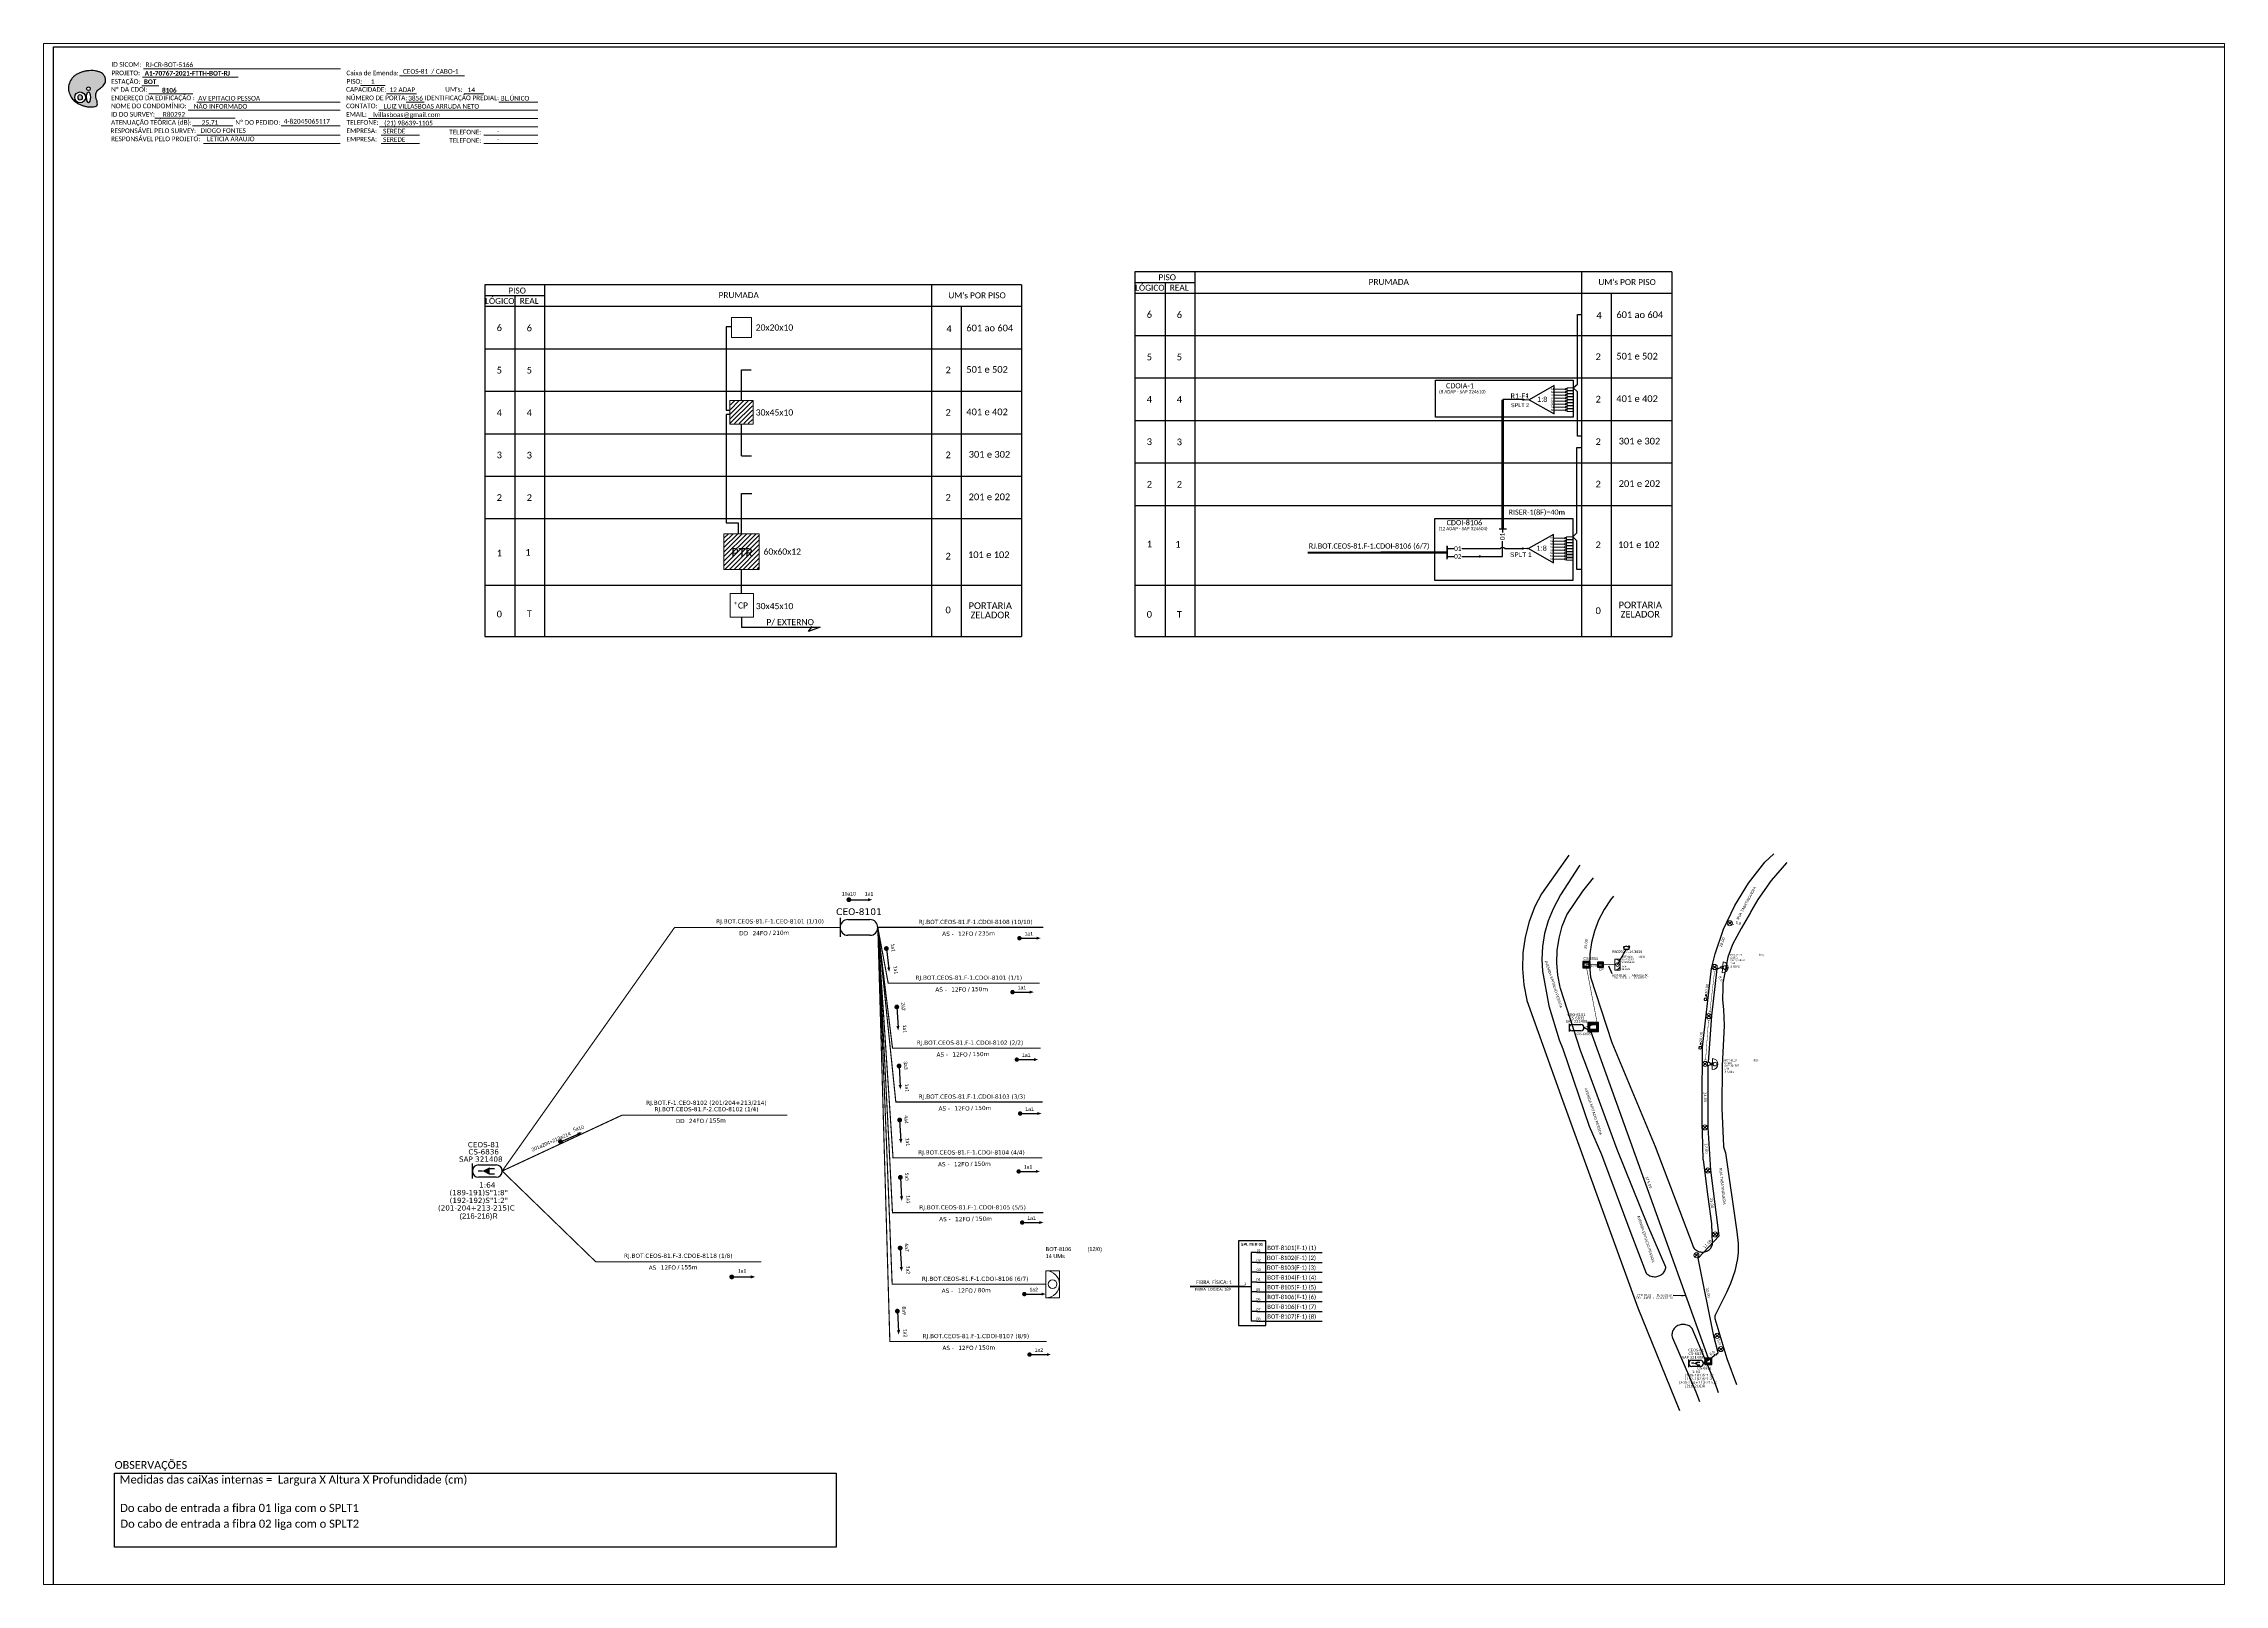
# Paper-space layout 'CDOI-8106' of a CAD drawing. Extents: x 1228 to 2964, y -139 to 1086.
# The model-space entities are those that its viewports show. They can reach past a viewport. Long polylines and large blocks are cut down to what shows.
import ezdxf
from ezdxf.enums import TextEntityAlignment as Align

# ---------------------------------------------------------------- set-up
doc = ezdxf.new("R2010")
doc.units = 0
doc.linetypes.add('PHANTOM2', pattern=[1.25, 0.625, -0.125, 0.125, -0.125, 0.125, -0.125])
for name, color, linetype in [('10.0-Cartográfico', 4, 'Continuous'), ('10.1-Caixas Subterrâneas', 5, 'Continuous'), ('20.4-CEOS', 1, 'Continuous'), ('20.5-CEO', 1, 'Continuous'), ('CAP a instalar', 1, 'Continuous'), ('CD a instalar', 1, 'Continuous'), ('celulas gpon', 7, 'Continuous'), ('label_cabos', 7, 'Continuous'), ('Legenda', 1, 'Continuous'), ('MUB_SEGMENTO', 7, 'Continuous'), ('SETA', 7, 'Continuous'), ('Subida Lateral', 5, 'Continuous'), ('surveys', 7, 'Continuous'), ('surveys legendas', 7, 'Continuous')]:
    doc.layers.add(name, color=color, linetype=linetype)
for name, color, linetype, lineweight in [('10.4-Postes', 1, 'Continuous', 0), ("20.0-LEGENDA DOS CDO'S", 1, 'Continuous', 0), ('20.1-CDO_INTERIOR', 1, 'Continuous', 0), ('20.2-CDO_POSTE', 1, 'Continuous', 5), ('20.6-CORDOALHA_SUPORTE', 7, 'Continuous', 25), ('40.1-ETIQUETAS', 1, 'Continuous', 20), ('CORDOALHA_SUPORTE', 7, 'Continuous', 25), ('Postes', 1, 'Continuous', 0)]:
    doc.layers.add(name, color=color, linetype=linetype, lineweight=lineweight)
doc.layers.add('DROP DE CLIENTE', color=140, linetype='Continuous', plot=False)
doc.layers.add('EXTRA', color=50, linetype='Continuous', plot=False)
doc.styles.add('ARIAL', font='arial.ttf')
doc.styles.add('DIGICADE', font='arial.ttf')
doc.styles.add('ROMANS', font='romans')
doc.styles.add('siredit', font='verdana.ttf')
doc.styles.add('WMF-Calibri0', font='calibri.ttf')
doc.styles.add('WMF-Calibri1', font='calibrib.ttf')
doc.linetypes.add('FENCELINE1', pattern='A,0.25,-0.1,[133,ltypeshp.shx,S=0.1,R=0,X=-0.1,Y=0],-0.1,1', length=1.45)
doc.dimstyles.new('ISO-25', dxfattribs={"dimtxt": 2.5, "dimasz": 2.5, "dimexe": 1.25, "dimexo": 0.625, "dimtad": 1, "dimtxsty": 'Standard', "dimcen": 2.5, "dimadec": 0, "dimazin": 0, "dimtfac": 1, "dimtmove": 0, "dimatfit": 3, "dimfxl": 0, "dimarcsym": 0})

# ---------------------------------------------------------------- blocks, each defined once
blk = doc.blocks.new('OI')
h = blk.add_hatch(color=40)
edge = h.paths.add_edge_path()
edge.add_spline(control_points=[(4.35, -0.67), (3.92, -0.99), (3.26, -1.5), (2.81, -2.59), (2.9, -3.5), (3.06, -4.27), (3.31, -4.85), (3.37, -5.39), (3.4, -5.88), (3.2, -6.4), (2.54, -6.61), (1.65, -6.63), (0.55, -6.67), (-0.56, -6.42), (-1.61, -6.14), (-2.77, -5.61), (-3.92, -4.77), (-4.89, -3.7), (-5.34, -2.65), (-5.6, -1.94), (-5.85, -0.96), (-5.71, 0.47), (-5.1, 2.02), (-4.14, 3.02), (-3.3, 3.61), (-2.37, 4.16), (-1.36, 4.44), (-0.56, 4.7), (0.79, 4.85), (2.24, 4.97), (3.79, 4.57), (4.67, 4.21), (5.44, 3.65), (5.76, 2.99), (6.03, 2.21), (6.01, 1.46), (5.72, 0.64), (5.31, 0.08), (4.88, -0.38), (4.51, -0.55), (4.35, -0.67)], knot_values=[0, 0, 0, 0, 1.60434, 2.417191, 3.427595, 4.282808, 4.776746, 5.304182, 5.888771, 6.258406, 6.858137, 7.79129, 8.986195, 10.124242, 11.187857, 12.242908, 13.953784, 15.414161, 16.515391, 17.349188, 17.675853, 19.552021, 21.515531, 22.568638, 23.63245, 24.621084, 25.782718, 26.745347, 27.142653, 29.870543, 31.004649, 31.921532, 32.709589, 33.801391, 34.042471, 35.192333, 35.971461, 36.628871, 37.254359, 37.836911, 37.836911, 37.836911, 37.836911], degree=3, periodic=0)
h.paths.add_polyline_path([(1.13, -0.87, -1), (-0.04, -0.87, -1)], flags=16)
edge = h.paths.add_edge_path(flags=16)
edge.add_ellipse((0.56, -3.59), major_axis=(-0.02, 1.71), ratio=0.361305, start_angle=0, end_angle=360)
h.paths.add_polyline_path([(-0.36, -3.62, -1), (-3.8, -3.62, -1)], flags=16)
edge = h.paths.add_edge_path(flags=0)
edge.add_ellipse((-2.08, -3.62), major_axis=(0, 0.885), ratio=0.758294, start_angle=0, end_angle=360)
at = {"color": 40}
for centre, radius in [((-2.08, -3.62), 1.72), ((0.54, -0.87), 0.587)]:
    blk.add_circle(centre, radius, dxfattribs=at)
blk.add_ellipse((-2.08, -3.62), major_axis=(0, 0.885), ratio=0.758294, start_param=-3.141592653589792, end_param=3.141592653589792, dxfattribs=at)
blk.add_ellipse((0.56, -3.59), major_axis=(-0.02, 1.71), ratio=0.361305, dxfattribs=at)
at = {"color": 40, "start_tangent": (-0.800898, -0.598801), "end_tangent": (-0.800898, -0.598801)}
blk.add_spline([(4.35, -0.67), (3.2, -1.78), (2.9, -2.54), (2.92, -3.55), (3.12, -4.38), (3.28, -4.85), (3.37, -5.37), (3.35, -5.95), (3.2, -6.29), (2.66, -6.55), (1.73, -6.63), (0.54, -6.62), (-0.58, -6.41), (-1.6, -6.11), (-2.56, -5.67), (-3.95, -4.67), (-4.89, -3.56), (-5.37, -2.56), (-5.64, -1.78), (-5.72, -1.46), (-5.63, 0.42), (-4.84, 2.22), (-4.13, 2.99), (-3.27, 3.62), (-2.4, 4.09), (-1.3, 4.47), (-0.37, 4.72), (0.02, 4.77), (2.75, 4.8), (3.85, 4.53), (4.69, 4.16), (5.31, 3.68), (5.85, 2.73), (5.93, 2.5), (5.94, 1.35), (5.67, 0.62), (5.29, 0.08), (4.84, -0.36), (4.35, -0.67)], degree=3, dxfattribs=at)
blk = doc.blocks.new('SPLT_1-8_SC-APC')
at = {"color": 1, "lineweight": 0}
blk.add_lwpolyline([(-17.04, -7.55), (-19.26, -7.55)], dxfattribs=at)
at = {"color": 1}
blk.add_lwpolyline([(-7.37, -2.1), (-17.04, -7.55), (-7.37, -13), (-7.37, -2.1)], dxfattribs=at)
at = {"color": 3, "lineweight": 0}
for points in [[(-2.99, -3.51), (-7.37, -3.51)], [(-7.37, -4.66), (-2.99, -4.66)], [(-7.37, -5.82), (-2.99, -5.82)], [(-7.37, -6.97), (-2.99, -6.97)], [(-7.37, -8.12), (-2.99, -8.12)], [(-2.41, -3.02), (-2.41, -4)], [(-2.41, -3.02), (0, -3.02)], [(-2.41, -4), (0, -4)], [(-2.41, -4.17), (-2.41, -5.16)], [(-2.41, -4.17), (0, -4.17)], [(-2.41, -5.16), (0, -5.16)], [(-2.41, -5.32), (-2.41, -6.31)], [(-2.41, -5.32), (0, -5.32)], [(-2.41, -6.31), (0, -6.31)], [(-2.41, -6.48), (-2.41, -7.46)], [(-2.41, -6.48), (0, -6.48)], [(-2.41, -7.46), (0, -7.46)], [(-2.41, -7.63), (-2.41, -8.62)], [(-2.41, -7.63), (0, -7.63)], [(-7.37, -9.28), (-2.99, -9.28)], [(-7.37, -10.43), (-2.99, -10.43)], [(-7.37, -11.58), (-2.99, -11.58)], [(-2.41, -8.62), (0, -8.62)], [(-2.41, -8.78), (-2.41, -9.77)], [(-2.41, -8.78), (0, -8.78)], [(-2.41, -9.77), (0, -9.77)], [(-2.41, -9.94), (-2.41, -10.92)], [(-2.41, -9.94), (0, -9.94)], [(-2.41, -10.92), (0, -10.92)], [(-2.41, -11.09), (-2.41, -12.08)], [(-2.41, -11.09), (0, -11.09)], [(-2.41, -12.08), (0, -12.08)]]:
    blk.add_lwpolyline(points, dxfattribs=at)
for points in [[(-2.99, -3.22), (-2.41, -3.22), (-2.41, -3.8), (-2.99, -3.8)], [(-2.99, -4.38), (-2.41, -4.38), (-2.41, -4.95), (-2.99, -4.95)], [(-2.99, -5.53), (-2.41, -5.53), (-2.41, -6.1), (-2.99, -6.1)], [(-2.99, -6.68), (-2.41, -6.68), (-2.41, -7.26), (-2.99, -7.26)], [(-2.99, -7.84), (-2.41, -7.84), (-2.41, -8.41), (-2.99, -8.41)], [(-2.99, -8.99), (-2.41, -8.99), (-2.41, -9.56), (-2.99, -9.56)], [(-2.99, -10.14), (-2.41, -10.14), (-2.41, -10.72), (-2.99, -10.72)], [(-2.99, -11.3), (-2.41, -11.3), (-2.41, -11.87), (-2.99, -11.87)]]:
    blk.add_lwpolyline(points, close=True, dxfattribs=at)
at = {"color": 1, "style": 'ARIAL'}
for s, height, p in [('1:8', 2, (-13.91, -8.4)), ('S1', 0.75, (-8.74, -3.78)), ('S2', 0.75, (-8.74, -4.97)), ('S3', 0.75, (-8.74, -6.18)), ('S4', 0.75, (-8.74, -7.36)), ('S5', 0.75, (-8.74, -8.57)), ('S6', 0.75, (-8.74, -9.69)), ('S7', 0.75, (-8.74, -10.78)), ('S8', 0.75, (-8.74, -11.9))]:
    blk.add_text(s, height=height, dxfattribs=at).set_placement(p)
blk = doc.blocks.new('SPLITTER_')
blk.add_point((0, 0))
at = {"style": 'ARIAL', "flags": 4}
blk.add_attdef('SPLT', (0, -3.26), '', height=1.5, dxfattribs=at)
blk = doc.blocks.new('SPLITTER FUTURO')
blk.add_point((0, 0))
at = {"style": 'ARIAL', "text_generation_flag": 6, "flags": 4}
for tag, p, height in [('SPLT', (-6.22, -4.1), 1.5), ('INSTAL.', (-6.25, -6.09), 1.25)]:
    blk.add_attdef(tag, p, '', height=height, rotation=180, dxfattribs=at)
blk = doc.blocks.new('CEOS_RP_CT_DRT')
at = {"layer": '20.4-CEOS', "color": 0}
for p, q in [((-4.54, 1.19), (-1.19, 1.19)), ((-1.19, -1.19), (-4.54, -1.19))]:
    blk.add_line(p, q, dxfattribs=at)
for points in [[(-5.73, -1.43), (-5.73, 1.44)], [(-3.79, 0), (-4.59, 0)], [(-2.47, 0.48), (-1.45, 0.48)], [(-2.47, -0.52), (-1.45, -0.52)]]:
    blk.add_lwpolyline(points, dxfattribs=at)
blk.add_lwpolyline([(-3.79, 0, 0, 1.47, 0), (-2.41, 0, 1.47, 1.47, 0)], format="xyseb", dxfattribs=at)
for centre, start, end in [((-4.54, 0), 90, 270), ((-1.19, 0), 270, 90)]:
    blk.add_arc(centre, 1.19, start, end, dxfattribs=at)
at = {"layer": '20.4-CEOS', "color": 7, "style": 'siredit'}
for tag, p in [('Nº_DA_CEOS', (-2.86, 5.6)), ('LOCAL', (-2.86, 4.24)), ('SAP', (-2.86, 2.78)), ('RACIO_SPLITAGEM', (-2.86, -1.88)), ('FIBRAS_SPLITTER', (-2.86, -3.58)), ('RESERVA_FINAIS', (-2.86, -6.39)), ('FIBRAS_TOP_C', (-2.86, -5.08))]:
    blk.add_attdef(tag, text='', height=1.01, dxfattribs=at).set_placement(p, align=Align.TOP_CENTER)
blk = doc.blocks.new('ETIQUETA_RS5F')
at = {"layer": '40.1-ETIQUETAS', "color": 0, "style": 'siredit'}
blk.add_text('/', height=1.5, dxfattribs=at).set_placement((1.58, -1.95), align=Align.MIDDLE_RIGHT)
for tag, p in [('ETIQUETA_R_SECUNDARIA', (1.21, 2.1)), ('ETIQUETA_R_PRIMARIA', (1.21, 4.1)), ('F_ATIVAS/F_MORTAS', (1.14, -4.24))]:
    blk.add_attdef(tag, text='', height=1.5, dxfattribs=at).set_placement(p, align=Align.MIDDLE_CENTER)
for tag, p in [('TIPO_CABO', (-6.58, -2.12)), ('CAP_CABO', (0.4, -2.09))]:
    blk.add_attdef(tag, text='', height=1.5, dxfattribs=at).set_placement(p, align=Align.MIDDLE_RIGHT)
for tag, p in [('FUSÃO_1', (0.85, -8.39)), ('FUSÃO_2', (0.85, -10.6)), ('FUSÃO_3', (0.85, -12.93)), ('FUSÃO_4', (0.85, -15.14)), ('FUSÃO_5', (0.85, -17.16))]:
    blk.add_attdef(tag, text='', height=1.5, dxfattribs=at).set_placement(p, align=Align.CENTER)
blk.add_attdef('METROS', text='', height=1.5, dxfattribs=at).set_placement((2.14, -1.95), align=Align.MIDDLE_LEFT)
blk = doc.blocks.new('CDOI_INT')
at = {"layer": '20.1-CDO_INTERIOR', "color": 0, "lineweight": 18}
blk.add_lwpolyline([(4.25, -4.25), (4.25, 4.25), (0, 4.25), (0, -4.25)], close=True, dxfattribs=at)
blk.add_circle((2.12, 0), 1.36, dxfattribs=at)
blk.add_arc((0, 0), 4.25, 270, 90, dxfattribs=at)
at = {"layer": "20.0-LEGENDA DOS CDO'S", "color": 0, "style": 'ARIAL'}
for tag, p in [('SAP', (-0.08, 6.23)), ('CDO_N', (-0.08, 10.38)), ('SURVEY', (-0.08, 8.2)), ('SPLITER_1', (21.18, 10.38)), ('SPLITER_2', (21.19, 8.68)), ('1:XX', (5.94, -2.22)), ('UMS', (5.94, -4.24))]:
    blk.add_attdef(tag, p, '', height=1.36, dxfattribs=at)
blk.add_attdef('FIBRAS_UTILIZADAS', text='', height=1.36, dxfattribs=at).set_placement((15.34, 10.38), align=Align.CENTER)
blk = doc.blocks.new('PTPT')
at = {"layer": 'Postes', "color": 1, "linetype": 'PHANTOM2'}
for points in [[(-0.0000079, 0.0000104), (0.0000075, -0.000002)], [(0.000007, 0.0000109), (-0.0000074, -0.0000025)]]:
    blk.add_lwpolyline(points, dxfattribs=at)
at = {"layer": 'Postes', "color": 1}
blk.add_circle((-0.0000002, 0.0000042), 0.00000987, dxfattribs=at)
blk = doc.blocks.new('SURVEY_SURVEY')
for p, q in [((0, 0.0000127), (-0.0000126, 0.000009)), ((-0.0000126, 0.000009), (-0.0000086, 0.000009)), ((-0.0000086, 0), (-0.0000086, 0.000009)), ((0.0000086, 0), (-0.0000086, 0)), ((0, 0.0000127), (0.0000126, 0.000009)), ((0.0000084, 0.0000132), (0.0000098, 0.0000132)), ((0.0000084, 0.0000103), (0.0000084, 0.0000132)), ((0.0000126, 0.000009), (0.0000086, 0.000009)), ((0.0000086, 0.000009), (0.0000086, 0)), ((0.0000098, 0.0000132), (0.0000098, 0.0000099))]:
    blk.add_line(p, q)
blk = doc.blocks.new('CDOI_CT_DRT')
at = {"layer": '20.1-CDO_INTERIOR', "color": 0, "lineweight": 18}
blk.add_lwpolyline([(2.13, -2.13), (2.13, 2.12), (0, 2.12), (0, -2.13)], close=True, dxfattribs=at)
blk.add_circle((1.06, 0), 0.68, dxfattribs=at)
blk.add_arc((0, 0), 2.13, 269.97241, 89.97241, dxfattribs=at)
at = {"layer": "20.0-LEGENDA DOS CDO'S", "color": 0, "style": 'ARIAL'}
for tag, p in [('SAP', (2.61, 0.61)), ('CDO_N', (2.61, 2.69)), ('SURVEY', (2.61, 1.6)), ('1:XX', (2.6, -1.08)), ('UMS', (2.6, -2.09))]:
    blk.add_attdef(tag, p, '', height=0.68, rotation=359.97241, dxfattribs=at)
blk.add_attdef('FIBRAS_UTILIZADAS', text='', height=0.68, rotation=359.97241, dxfattribs=at).set_placement((10.32, 2.69), align=Align.CENTER)
blk = doc.blocks.new('CDOE_CT_POST_DESENHO')
at = {"color": 0}
blk.add_line((2.14, 0.39), (-2.11, 0.39), dxfattribs=at)
for centre, radius in [((0.01, 1.4), 0.733), ((0.01, 0), 0.393)]:
    blk.add_circle(centre, radius, dxfattribs=at)
blk.add_arc((0.01, 0.39), 2.12, 0, 180, dxfattribs=at)
blk = doc.blocks.new('*U93')
at = {"layer": '20.4-CEOS', "color": 7, "style": 'siredit'}
for tag, p in [('FIBRAS_SPLITTER', (0, 0)), ('FIBRAS_TOP_C', (0, -4.13)), ('RESERVA_FINAIS', (0, -5.46))]:
    blk.add_attdef(tag, p, '', height=1.01, dxfattribs=at)
for tag, p, flags in [('QTDE', (0, -9.4), 1), ('ID_ATIVIDADE', (0, -6.77), 3), ('FATOR', (0, -8.09), 1), ('FID', (0, -10.71), 1)]:
    blk.add_attdef(tag, p, '', height=1.01, dxfattribs=dict(at, flags=flags))
blk = doc.blocks.new('*U95')
at = {"layer": '20.4-CEOS', "color": 7, "style": 'siredit'}
blk.add_attdef('FIBRAS_SPLITTER', (0, 0), '', height=1.01, dxfattribs=at)
for tag, p, flags in [('QTDE', (0, -4.11), 1), ('ID_ATIVIDADE', (0, -1.48), 3), ('FATOR', (0, -2.79), 1), ('FID', (0, -5.42), 1)]:
    blk.add_attdef(tag, p, '', height=1.01, dxfattribs=dict(at, flags=flags))
blk = doc.blocks.new('*X68')
at = {"color": 0, "linetype": 'Continuous'}
for p, q in [((-1.25, 0.34099), (-0.49099, 1.1)), ((-1.25, 0.517767), (-0.667767, 1.1)), ((-1.25, 0.694544), (-0.844544, 1.1)), ((-1.25, 0.87132), (-1.02132, 1.1)), ((-1.25, 1.048097), (-1.198097, 1.1)), ((-1.25, 0.164214), (-0.8035, 0.610714)), ((-1.25, -0.012563), (-0.8035, 0.433937)), ((-1.25, -0.18934), (-0.8035, 0.25716)), ((-1.25, -0.366117), (-0.8035, 0.080383)), ((-0.789214, 0.625), (-0.314214, 1.1)), ((-0.612437, 0.625), (-0.137437, 1.1)), ((-0.43566, 0.625), (0.03934, 1.1)), ((-0.258883, 0.625), (0.216117, 1.1)), ((-0.082107, 0.625), (0.392893, 1.1)), ((0.09467, 0.625), (0.56967, 1.1)), ((0.271447, 0.625), (0.746447, 1.1)), ((0.448223, 0.625), (0.923223, 1.1)), ((0.625, 0.625), (1.1, 1.1)), ((0.801777, 0.625), (1.25, 1.073223)), ((0.8035, 0.449947), (1.25, 0.896447)), ((0.8035, 0.27317), (1.25, 0.71967)), ((0.8035, 0.096393), (1.25, 0.542893)), ((0.8035, -0.080383), (1.25, 0.366117)), ((0.8035, -0.25716), (1.25, 0.18934)), ((0.8035, -0.433937), (1.25, 0.012563)), ((-1.25, -0.542893), (-0.8035, -0.096393)), ((-1.25, -0.71967), (-0.8035, -0.27317)), ((-1.25, -0.896447), (-0.8035, -0.449947)), ((-1.25, -1.073223), (-0.801777, -0.625)), ((-1.1, -1.1), (-0.625, -0.625)), ((-0.923223, -1.1), (-0.448223, -0.625)), ((-0.746447, -1.1), (-0.271447, -0.625)), ((-0.56967, -1.1), (-0.09467, -0.625)), ((-0.392893, -1.1), (0.082107, -0.625)), ((-0.216117, -1.1), (0.258883, -0.625)), ((-0.03934, -1.1), (0.43566, -0.625)), ((0.137437, -1.1), (0.612437, -0.625)), ((0.314214, -1.1), (0.789214, -0.625)), ((0.49099, -1.1), (1.25, -0.34099)), ((0.667767, -1.1), (1.25, -0.517767)), ((0.8035, -0.610714), (1.25, -0.164214)), ((0.844544, -1.1), (1.25, -0.694544)), ((1.02132, -1.1), (1.25, -0.87132)), ((1.198097, -1.1), (1.25, -1.048097))]:
    blk.add_line(p, q, dxfattribs=at)
blk = doc.blocks.new('MANHOLE_MQ')
at = {"color": 0, "linetype": 'Continuous'}
for p, q in [((0.0000062, 0.0000057), (-0.0000063, 0.0000057)), ((-0.0000063, 0.0000057), (-0.0000063, -0.0000053)), ((-0.000004, 0.0000033), (0.000004, 0.0000033)), ((-0.000004, -0.0000029), (-0.000004, 0.0000033)), ((0.000004, 0.0000033), (0.000004, -0.0000029)), ((0.0000062, -0.0000053), (0.0000062, 0.0000057)), ((-0.0000063, -0.0000053), (0.0000062, -0.0000053)), ((0.000004, -0.0000029), (-0.000004, -0.0000029)), ((0.000004, -0.0000029), (0.000004, -0.0000029))]:
    blk.add_line(p, q, dxfattribs=at)
at = {"color": 0, "linetype": 'Continuous', "xscale": 5e-06, "yscale": 5e-06, "zscale": 1e-05}
blk.add_blockref('*X68', (0, 0.0000002), dxfattribs=at)
blk = doc.blocks.new('Inst CDOE-8 CAIXA DIST OPT CDOE 48F_8D C_SPL OPTAP')
at = {"layer": "20.0-LEGENDA DOS CDO'S", "color": 0, "style": 'ARIAL'}
for tag, p, height in [('1:XX', (-0.01, 1.7), 0.8), ('SAP', (0.12, 2.96), 0.8), ('CORDOALHA', (0.12, 4.02), 0.8), ('FID', (0.12, 5.25), 0.8), ('UMS', (0.14, 0.22), 1)]:
    blk.add_attdef(tag, p, '', height=height, rotation=0.11799, dxfattribs=at)
at = {"layer": "20.0-LEGENDA DOS CDO'S", "color": 0}
for tag, p, style, flags in [('ID_ATIVIDADE', (0.12, 6.47), 'ARIAL', 3), ('FATOR', (7.92, 6.47), 'ARIAL', 1), ('QTDE', (0.23, -0.97), 'DIGICADE', 3)]:
    blk.add_attdef(tag, p, '', height=0.8, rotation=0.11799, dxfattribs=dict(at, style=style, flags=flags))
at = {"layer": "20.0-LEGENDA DOS CDO'S", "color": 0, "style": 'ARIAL'}
blk.add_attdef('FIBRAS_UTILIZADAS', text='', height=0.8, rotation=0.11799, dxfattribs=at).set_placement((13.48, 5.26), align=Align.CENTER)
blk = doc.blocks.new('Inst CORD ALUMINIO 4.8 MM 3F(sem recursos)')
at = {"layer": '20.6-CORDOALHA_SUPORTE', "color": 0, "lineweight": 0, "style": 'ROMANS'}
for tag, p, flags in [('ID_ATIVIDADE', (-5.2, -6.67), 3), ('FID', (-5.2, -8.9), 1), ('FATOR', (-5.2, -4.44), 3)]:
    blk.add_attdef(tag, p, '', height=1, dxfattribs=dict(at, flags=flags))
blk.add_attdef('LANCE', text='', height=1, dxfattribs=at).set_placement((-0.54, -2.21), align=Align.RIGHT)
at = {"layer": '20.6-CORDOALHA_SUPORTE', "color": 0, "style": 'siredit'}
blk.add_attdef('QTDE', (-0.54, -2.21), '', height=1, rotation=359.69001, dxfattribs=at)
blk = doc.blocks.new('Inst CB DT OCUP CFOA-SM-DD-G-24')
at = {"layer": 'label_cabos', "color": 0, "style": 'siredit'}
for tag, flags, p in [('ID_ATIVIDADE', 3, (1.3, 2.7)), ('FATOR', 1, (11.6, 2.6))]:
    blk.add_attdef(tag, text='', height=1, rotation=359.69, dxfattribs=dict(at, flags=flags)).set_placement(p, align=Align.MIDDLE_CENTER)
for tag, p in [('TIPO_CABO', (1.1, 0)), ('DESTINO_CABO', (3.1, 1.3)), ('CABO', (4.7, -0.1)), ('/', (7.7, -0.1)), ('LANCE', (10.4, 0)), ('TIPO_CABO', (13.1, 1.2)), ('UND', (16.5, 0)), ('FID', (13.6, -1.4))]:
    blk.add_attdef(tag, text='', height=1, rotation=359.69, dxfattribs=at).set_placement(p, align=Align.MIDDLE_CENTER)
blk.add_attdef('QTDE', (11.9, -0.5), '', height=1, rotation=359.69, dxfattribs=at)
blk = doc.blocks.new('LEGENDA DOS CABOS')
at = {"layer": 'EXTRA', "color": 0, "style": 'siredit'}
for tag, p in [('ID', (4.6, 1)), ('XX', (9, 1))]:
    blk.add_attdef(tag, text='', height=0.48, rotation=359.69, dxfattribs=at).set_placement(p, align=Align.MIDDLE_CENTER)
at = {"layer": 'Legenda', "color": 0, "style": 'siredit'}
for tag, p in [('TIPO_CABO', (1.3, 0)), ('CABO', (4.7, -0.1)), ('/', (6.8, -0.1)), ('METROS', (10, -0.1))]:
    blk.add_attdef(tag, text='', height=0.8, rotation=359.69, dxfattribs=at).set_placement(p, align=Align.MIDDLE_CENTER)

msp = doc.modelspace()

# ---------------------------------------------------------------- hatches: boundary and pattern name
h = msp.add_hatch()
h.set_pattern_fill('ANSI31', color=1, scale=10, style=0)
h.set_pattern_definition([(45, (-354.9124, 61.055), (-0.8838835, 0.8838835), [])])
h.paths.add_polyline_path([(269.52, 457.5), (261.1, 457.55), (260.87, 448.76), (269.57, 448.79)])
h.paths.add_polyline_path([(268.59, 449.37), (268.59, 449.37), (268.59, 454.52), (268.59, 454.52)], flags=24)
h = msp.add_hatch(color=3)
h.dxf.hatch_style = 1
edge = h.paths.add_edge_path()
edge.add_arc((566.83, 458.01), 0.242, 0, 360)
h = msp.add_hatch()
h.set_pattern_fill('ANSI31', color=1, scale=10, style=0)
h.set_pattern_definition([(45, (-353.0849, 8.595), (-0.8838835, 0.8838835), [])])
h.paths.add_polyline_path([(272.11, 406.32), (258.54, 406.32), (258.54, 392.56), (272.11, 392.56)])
h.paths.add_polyline_path([(260.99, 396.91), (270.41, 396.91), (270.41, 402.06), (260.99, 402.06)], flags=24)
h = msp.add_hatch(color=3)
h.dxf.hatch_style = 1
edge = h.paths.add_edge_path()
edge.add_arc((549.95, 397.57), 0.256, 0, 360)
h = msp.add_hatch(color=3)
h.dxf.hatch_style = 1
edge = h.paths.add_edge_path()
edge.add_arc((566.58, 400.61), 0.256, -180, 180, ccw=False)
h = msp.add_hatch()
h.set_pattern_fill('ANSI31', color=1, scale=10, style=0)
h.set_pattern_definition([(45, (-457.8024, -17.5247), (-0.8838835, 0.8838835), [])])
h.paths.add_polyline_path([(156.27, 370.79), (165.7, 370.79), (165.7, 375.94), (156.27, 375.94)], flags=9)

# ---------------------------------------------------------------- linework, layer by layer
at = {"color": 3}
for p, q in [((265.3, 457.71), (265.3, 469.56)), ((265.3, 436.33), (265.3, 448.62)), ((265.3, 406.32), (265.3, 416.45)), ((265.3, 383.3), (265.3, 392.56))]:
    msp.add_line(p, q, dxfattribs=at)
at = {"color": 5}
msp.add_line((566.83, 458.01), (558.88, 458.01), dxfattribs=at)
at = {"color": 7}
for p, q in [((338.63, 412.15), (338.63, 395.78)), ((589.31, 417.25), (589.31, 396.08))]:
    msp.add_line(p, q, dxfattribs=at)
at = {"color": 1}
msp.add_line((537.38, 401.53), (537.38, 396.95), dxfattribs=at)
at = {"color": 7, "linetype": 'Continuous'}
for p, q in [((461.81, 129.21), (461.81, 102.73)), ((463.96, 129.21), (461.81, 129.21)), ((464.07, 125.38), (461.92, 125.38)), ((464.07, 121.6), (461.92, 121.6)), ((464.07, 117.81), (461.92, 117.81)), ((459.59, 116.14), (461.8, 116.14)), ((464.07, 114.05), (461.92, 114.05)), ((464.07, 110.29), (461.92, 110.29)), ((464.07, 106.52), (461.92, 106.52)), ((464.07, 102.76), (461.92, 102.76))]:
    msp.add_line(p, q, dxfattribs=at)
at = {"color": 10, "linetype": 'Continuous'}
for p, q in [((463.96, 129.21), (489.18, 129.2)), ((464.07, 125.38), (489.29, 125.37)), ((464.07, 121.61), (489.29, 121.6)), ((464.07, 117.82), (489.29, 117.81)), ((464.07, 114.06), (489.29, 114.05)), ((464.07, 110.3), (489.29, 110.29)), ((464.06, 102.76), (489.28, 102.75)), ((464.07, 106.53), (489.29, 106.52))]:
    msp.add_line(p, q, dxfattribs=at)
at = {"color": 1, "linetype": 'Continuous', "lineweight": 60}
msp.add_line((459.59, 116.14), (438.38, 116.08), dxfattribs=at)
msp.add_lwpolyline([(0, 594), (841, 594), (841, 0), (0, 0)], close=True)
at = {"color": 7, "lineweight": 0}
for points in [[(34.35, 582.31), (71.14, 582.31)], [(34.74, 585.59), (110.71, 585.59)], [(133.39, 582.8), (158.52, 582.8)], [(34.06, 579.03), (40.61, 579.03)], [(36.72, 575.96), (53.69, 575.96)], [(55.29, 572.72), (110.55, 572.72)], [(118.34, 579.07), (127.83, 579.07)], [(128.39, 575.96), (140.01, 575.96)], [(135.98, 572.72), (142.92, 572.72)], [(158.33, 575.96), (166, 575.96)], [(171.67, 572.72), (186.71, 572.72)], [(39.04, 566.55), (70.09, 566.55)], [(51.88, 569.61), (110.55, 569.61)], [(53.58, 563.58), (69.09, 563.58)], [(87.81, 563.58), (110.57, 563.58)], [(121.47, 566.38), (186.74, 566.38)], [(125.51, 569.61), (186.74, 569.61)], [(55.29, 560.03), (110.55, 560.03)], [(57.78, 556.79), (110.55, 556.79)], [(125.75, 563.14), (186.74, 563.14)], [(126.36, 560.03), (141.16, 560.03)], [(126.36, 556.79), (141.16, 556.79)], [(165.97, 560.03), (186.74, 560.03)], [(165.97, 556.79), (186.74, 556.79)]]:
    msp.add_lwpolyline(points, dxfattribs=at)
at = {"color": 0}
for points in [[(624.03, 507.34), (417.05, 507.34)], [(373.34, 502.23), (166.37, 502.23)], [(166.37, 498.12), (189.52, 498.12)], [(417.05, 503.23), (440.2, 503.23)]]:
    msp.add_lwpolyline(points, dxfattribs=at)
for points in [[(417.05, 507.34), (417.05, 366.65)], [(440.2, 366.65), (440.2, 507.34)], [(624.03, 507.34), (624.03, 366.65)], [(166.37, 502.23), (166.37, 366.72)], [(177.94, 498.12), (177.94, 366.72)], [(189.52, 366.72), (189.52, 502.23)], [(373.34, 502.23), (373.34, 366.72)], [(417.05, 499.11), (624.03, 499.11)], [(428.63, 503.23), (428.63, 366.65)], [(600.88, 366.65), (600.88, 499.11)], [(166.37, 494.01), (373.34, 494.01)], [(350.2, 366.72), (350.2, 494.01)], [(417.05, 482.74), (624.03, 482.74)], [(166.37, 477.64), (373.34, 477.64)], [(417.05, 466.37), (624.03, 466.37)], [(166.37, 461.26), (373.34, 461.26)], [(417.05, 450), (624.03, 450)], [(166.37, 444.89), (373.34, 444.89)], [(417.05, 433.63), (624.03, 433.63)], [(166.37, 428.52), (373.34, 428.52)], [(166.37, 412.15), (373.34, 412.15)], [(417.05, 417.25), (624.03, 417.25)], [(166.37, 386.55), (373.34, 386.55)], [(417.05, 386.46), (624.03, 386.46)], [(166.37, 366.72), (373.34, 366.72)], [(417.05, 366.65), (624.03, 366.65)]]:
    msp.add_lwpolyline(points)
at = {"color": 7}
for points in [[(589.31, 507.34), (589.31, 366.65)], [(338.63, 502.23), (338.63, 366.72)]]:
    msp.add_lwpolyline(points, dxfattribs=at)
at = {"lineweight": 0}
for points in [[(269.14, 489.71), (261.47, 489.71), (261.47, 481.94), (269.14, 481.94)], [(269.92, 383.3), (260.95, 383.3), (260.95, 374.21), (269.92, 374.21)]]:
    msp.add_lwpolyline(points, close=True, dxfattribs=at)
at = {"color": 3}
for points in [[(589.31, 443.9), (587.66, 443.9), (587.66, 461.03), (586.09, 462.54), (587.66, 464.04), (587.66, 490.79), (589.31, 490.79)], [(261.47, 486.04), (259.41, 486.04), (259.41, 453.9), (260.85, 453.9)], [(265.3, 469.56), (269.07, 469.56)], [(260.85, 452.29), (259.41, 452.29), (259.41, 410.5), (264.06, 410.5), (264.06, 406.32)], [(589.09, 392.56), (587.44, 392.56), (587.44, 403.63), (585.87, 405.14), (587.44, 406.64), (587.44, 439.59), (589.09, 439.59)], [(265.3, 436.33), (269.13, 436.33)], [(265.27, 416.24), (265.27, 421.87), (269.29, 421.87)], [(537.38, 400.6), (539.97, 400.6)], [(543.05, 400.6), (552.33, 400.6)], [(552.33, 400.61), (558.06, 400.61)], [(559.62, 400.61), (566.58, 400.61)]]:
    msp.add_lwpolyline(points, dxfattribs=at)
at = {"color": 1}
for points in [[(532.96, 465.55), (586.09, 465.55), (586.09, 451.23), (532.96, 451.23)], [(532.74, 412.21), (585.87, 412.21), (585.87, 388.31), (532.74, 388.31)]]:
    msp.add_lwpolyline(points, close=True, dxfattribs=at)
at = {"color": 1, "lineweight": 0}
for points in [[(269.82, 457.71), (260.85, 457.71), (260.85, 448.62), (269.82, 448.62)], [(258.54, 406.32), (272.11, 406.32), (272.11, 392.56), (258.54, 392.56)]]:
    msp.add_lwpolyline(points, close=True, dxfattribs=at)
at = {"color": 5, "const_width": 1}
msp.add_lwpolyline([(558.88, 458.01), (558.88, 415.04), (558.88, 415.04), (558.88, 408.17)], dxfattribs=at)
at = {"color": 5}
for points in [[(557.49, 408.17), (560.27, 408.17)], [(558.84, 408.17), (558.84, 406.85)], [(549.95, 397.57), (558.84, 397.57), (558.84, 403.49)]]:
    msp.add_lwpolyline(points, dxfattribs=at)
at = {"color": 1}
msp.add_lwpolyline([(483.62, 399.05, 0.8, 0.8, 0), (537.38, 399.09, 0.8, 0.8, 0)], format="xyseb", dxfattribs=at)
for points in [[(537.38, 396.48), (537.38, 401.69)], [(265.35, 374.21), (265.35, 370.34), (295.46, 370.34)], [(291.18, 368.68), (292.58, 370.51)], [(295.59, 370.27), (291.18, 368.68)]]:
    msp.add_lwpolyline(points, dxfattribs=at)
at = {"color": 2}
for points in [[(537.38, 397.57), (539.97, 397.57)], [(543.05, 397.57), (549.95, 397.57)]]:
    msp.add_lwpolyline(points, dxfattribs=at)
for points, const_width in [([(306.25, 265.21, 1), (307.18, 265.21, 1)], 0.928), ([(321.13, 246.86, 1), (321.24, 245.94, 1)], 0.928), ([(372.06, 250.39, 1), (372.91, 250.39, 1)], 0.844), ([(372.06, 250.39, 1), (372.91, 250.39, 1)], 0.844), ([(369.39, 229.6, 1), (370.24, 229.6, 1)], 0.844), ([(369.39, 229.6, 1), (370.24, 229.6, 1)], 0.844), ([(325.17, 224.34, 1), (325.22, 223.42, 1)], 0.928), ([(326.05, 201.59, 1), (326.1, 200.67, 1)], 0.928), ([(371.07, 203.59, 1), (371.91, 203.59, 1)], 0.844), ([(371.07, 203.59, 1), (371.91, 203.59, 1)], 0.844), ([(326.26, 180.76, 1), (326.31, 179.83, 1)], 0.928), ([(372.34, 182.79, 1), (373.19, 182.79, 1)], 0.844), ([(372.34, 182.79, 1), (373.19, 182.79, 1)], 0.844), ([(195.05, 171.76, 1), (195.91, 172.13, 1)], 0.928), ([(371.77, 160.47, 1), (372.61, 160.47, 1)], 0.844), ([(371.77, 160.47, 1), (372.61, 160.47, 1)], 0.844), ([(326.55, 158.64, 1), (326.6, 157.72, 1)], 0.928), ([(373.13, 140.76, 1), (373.97, 140.76, 1)], 0.844), ([(373.13, 140.76, 1), (373.97, 140.76, 1)], 0.844), ([(326.46, 131.4, 1), (326.52, 130.47, 1)], 0.928), ([(325.38, 107.06, 1), (325.44, 106.14, 1)], 0.928), ([(375.97, 89.87, 1), (376.82, 89.87, 1)], 0.844), ([(375.97, 89.87, 1), (376.82, 89.87, 1)], 0.844)]:
    msp.add_lwpolyline(points, format="xyb", close=True, dxfattribs=dict(const_width=const_width))
at = {"color": 7}
msp.add_lwpolyline([(456.96, 101.04), (467.49, 101.04), (467.49, 133.74), (456.96, 133.74)], close=True, dxfattribs=at)
at = {"color": 7, "const_width": 0.928}
msp.add_lwpolyline([(261.08, 119.8, 1), (262.01, 119.8, 1)], format="xyb", close=True, dxfattribs=at)
at = {"color": 1, "const_width": 0.844}
msp.add_lwpolyline([(373.95, 113.19, 1), (374.8, 113.19, 1)], format="xyb", close=True, dxfattribs=at)
msp.add_lwpolyline([(373.95, 113.19, 1), (374.8, 113.19, 1)], format="xyb", close=True, dxfattribs=at)
at = {"color": 0}
msp.add_lwpolyline([(23.56, 44.2), (301.81, 44.2), (301.81, 15.6), (23.56, 15.6)], close=True, dxfattribs=at)
at = {"color": 3}
for centre, radius in [((566.83, 458.01), 0.242), ((549.95, 397.57), 0.256), ((566.58, 400.61), 0.256)]:
    msp.add_circle(centre, radius, dxfattribs=at)
msp.add_arc((558.84, 399.86), 1.08, 43.74027, 136.25973, dxfattribs=at)
at = {"layer": '10.0-Cartográfico'}
for points in [[(584.32, 282.41), (573.76, 267.49), (571.25, 262.56), (569.03, 256.77), (567.48, 250.79), (566.62, 244.7), (566.45, 238.56), (566.97, 232.43), (568.16, 226.49), (568.18, 226.4), (581.89, 187.89), (610.92, 107.82), (627.05, 68.29)], [(588.58, 278.5), (588.17, 277.99), (581.2, 267.16), (578.28, 261.7), (576.38, 257.02), (575.02, 252.17), (574.22, 247.22), (573.97, 242.23), (574.25, 237.65), (576.71, 224.25), (580.68, 211.18), (582.01, 207.68), (592.25, 177.88), (596.96, 166.94), (608.27, 136.68), (614.19, 121.31), (614.49, 121), (614.84, 120.73), (615.21, 120.49), (615.6, 120.28), (616.02, 120.12), (616.46, 119.99), (616.9, 119.92), (617.35, 119.88), (617.8, 119.88), (618.25, 119.93), (618.69, 120.03), (619.12, 120.17), (619.52, 120.35), (619.91, 120.56), (620.28, 120.81), (620.61, 121.1), (620.9, 121.42), (621.16, 121.75), (621.38, 122.13), (621.56, 122.51), (621.69, 122.91), (621.78, 123.32), (621.79, 123.37), (621.79, 123.46), (621.75, 123.55), (614.83, 139.68), (603.03, 168.94), (591.69, 199.62), (588.9, 207.05), (581.15, 230.95), (581.01, 231.49), (580.11, 236.17), (579.73, 240.9), (579.89, 245.65), (580.59, 250.36), (581.82, 254.97), (583.57, 259.44), (589.71, 268.53), (593.87, 273.64)], [(635.82, 186.74), (635.86, 208.42), (639.33, 238.66), (640.74, 244.31), (644.01, 253.82), (648.34, 262.96), (653.68, 271.64), (659.97, 279.75), (663.42, 282.92)], [(668.37, 279.51), (668.34, 279.49), (662.4, 272.67), (657.25, 265.29), (654.61, 260.71), (654.43, 260.32), (650.81, 254.07), (647.46, 247.9), (645.62, 243.04), (643.73, 233.06), (643.75, 231.5), (643.68, 226.62), (644.02, 222.84), (644.25, 216.75), (643.49, 201.24), (643.39, 184.73)], [(601.58, 266.56), (600.47, 265.22), (597.94, 261.4), (595.86, 257.36), (594.24, 253.13), (593.11, 248.77), (592.47, 244.33), (592.35, 239.85), (592.73, 235.39)], [(592.73, 235.39), (600.9, 210.16), (617.71, 170.11), (631.93, 132.55), (632.01, 132.17), (632.13, 131.81), (632.28, 131.45), (632.48, 131.12), (632.71, 130.8), (632.98, 130.51), (633.28, 130.24), (633.61, 130.01), (633.96, 129.81), (634.33, 129.65), (634.72, 129.52), (635.13, 129.43), (635.53, 129.39), (635.95, 129.37), (636.35, 129.4), (636.76, 129.47), (637.15, 129.58), (637.54, 129.72), (637.9, 129.91), (638.25, 130.12), (638.56, 130.37), (638.84, 130.64), (639.09, 130.95), (639.31, 131.27), (639.48, 131.62), (639.63, 131.98), (639.72, 132.35), (639.76, 132.54), (639.51, 140.4), (638.14, 150.74), (636.29, 164.93), (636.22, 164.93), (635.95, 175.71), (635.81, 178.01), (635.82, 186.74)], [(643.39, 184.73), (643.96, 170.22), (643.97, 169.94), (644.78, 167.61), (649.21, 137.15), (649.68, 132.68), (649.7, 129.22), (649.4, 126.89), (648.34, 122.02), (646.74, 117.27), (645.11, 113.78), (640.84, 105.04), (640.78, 104.93), (640.73, 104.75), (640.68, 104.56), (640.66, 104.37), (640.67, 104.18), (640.69, 103.99), (640.73, 103.81), (645.35, 88.31), (649.03, 78.33)], [(642.12, 75.17), (640.67, 79.23), (631.94, 99.91), (631.82, 100.05), (631.51, 100.36), (631.16, 100.64), (630.79, 100.88), (630.39, 101.08), (629.97, 101.25), (629.53, 101.37), (629.09, 101.45), (628.63, 101.49), (628.17, 101.48), (627.72, 101.43), (627.27, 101.33), (626.85, 101.2), (626.43, 101.02), (626.04, 100.81), (625.68, 100.55), (625.34, 100.26), (625.04, 99.94), (624.78, 99.59), (624.56, 99.23), (624.38, 98.84), (624.25, 98.43), (624.16, 98.02), (624.12, 97.6), (624.13, 97.17), (624.18, 96.76), (624.29, 96.34), (633.3, 75.55), (634.78, 71.82)]]:
    msp.add_lwpolyline(points, dxfattribs=at)
at = {"layer": '20.4-CEOS', "color": 7}
for p, q in [((631.78, 87.68), (635.13, 87.68)), ((635.13, 85.3), (631.78, 85.3))]:
    msp.add_line(p, q, dxfattribs=at)
for points in [[(630.59, 85.06), (630.59, 87.93)], [(632.53, 86.49), (631.73, 86.49)], [(633.85, 86.97), (634.86, 86.97)], [(633.85, 85.97), (634.86, 85.97)]]:
    msp.add_lwpolyline(points, dxfattribs=at)
msp.add_lwpolyline([(632.53, 86.49, 0, 1.47, 0), (633.91, 86.49, 1.47, 1.47, 0)], format="xyseb", dxfattribs=at)
for centre, start, end in [((631.78, 86.49), 90, 270), ((635.13, 86.49), 270, 90)]:
    msp.add_arc(centre, 1.19, start, end, dxfattribs=at)
at = {"layer": '20.5-CEO', "color": 5}
for p, q in [((306.35, 257.56), (314.85, 257.56)), ((314.85, 251.5), (306.35, 251.5)), ((585.65, 217.1), (589.01, 217.1)), ((589.01, 214.71), (585.65, 214.71))]:
    msp.add_line(p, q, dxfattribs=at)
for points in [[(303.32, 258.18), (303.32, 250.88)], [(584.46, 217.35), (584.46, 214.46)]]:
    msp.add_lwpolyline(points, dxfattribs=at)
for centre, radius, start, end in [((306.35, 254.53), 3.03, 90, 270), ((314.85, 254.53), 3.03, 270, 90), ((585.65, 215.9), 1.2, 90, 270), ((589.01, 215.9), 1.2, 270, 90)]:
    msp.add_arc(centre, radius, start, end, dxfattribs=at)
at = {"layer": 'CAP a instalar', "color": 7, "linetype": 'FENCELINE1', "ltscale": 7, "const_width": 0.433}
for points in [[(239.5, 254.53), (173.02, 160.63)], [(303.32, 254.53), (239.5, 254.53)], [(219.18, 182.14), (173.02, 160.63)], [(283, 182.14), (219.18, 182.14)], [(209.13, 125.61), (173.02, 160.63)], [(272.95, 125.61), (209.13, 125.61)]]:
    msp.add_lwpolyline(points, dxfattribs=at)
at = {"layer": 'CAP a instalar', "color": 8, "linetype": 'FENCELINE1', "ltscale": 7, "const_width": 0.433}
for points in [[(381.48, 187.22), (324.82, 187.22), (317.87, 254.58)], [(381.69, 254.57), (317.87, 254.57), (317.87, 254.57)], [(380.23, 233.06), (321.87, 233.06), (317.88, 254.53)], [(380.69, 208.02), (323.54, 208.02), (317.87, 254.53)], [(381.26, 165.71), (323.74, 165.71), (317.88, 254.51)], [(381.71, 144.55), (323.53, 144.55), (317.87, 254.51)], [(382.97, 94.9), (322.52, 94.9), (317.87, 254.51)]]:
    msp.add_lwpolyline(points, dxfattribs=at)
at = {"layer": 'CAP a instalar', "color": 1, "linetype": 'FENCELINE1', "ltscale": 7, "const_width": 0.433}
msp.add_lwpolyline([(382.68, 116.97), (323.41, 116.97), (317.87, 254.51)], dxfattribs=at)
at = {"layer": 'CAP a instalar', "color": 8, "linetype": 'FENCELINE1', "ltscale": 30, "const_width": 0.2}
msp.add_lwpolyline([(647.47, 255.68), (648.02, 255.54)], dxfattribs=at)
at = {"layer": 'CD a instalar', "color": 7, "linetype": 'FENCELINE1', "ltscale": 20}
for p, q in [((639.49, 220.41), (641.61, 238.6)), ((638.18, 202.63), (639.49, 220.41)), ((638.13, 201.3), (639.34, 201.88)), ((639.34, 201.88), (638.18, 202.63)), ((638.12, 177.4), (638.13, 201.3)), ((639.08, 160.96), (638.12, 177.4)), ((642.28, 135.69), (639.08, 160.96)), ((634.29, 127.05), (642.28, 135.69)), ((640.26, 96.91), (634.29, 127.05)), ((641.93, 90.53), (640.26, 96.91)), ((636.34, 86.51), (638.43, 87.98)), ((638.43, 87.98), (640.32, 89.35)), ((641.61, 90.29), (641.93, 90.53))]:
    msp.add_line(p, q, dxfattribs=at)
at = {"layer": 'CD a instalar', "color": 7, "linetype": 'ByBlock'}
for p, q in [((641.61, 238.6), (643.25, 239.17)), ((590.21, 215.95), (592.91, 214.59)), ((638.28, 88.35), (592.91, 214.59)), ((636.32, 86.49), (638.28, 88.35))]:
    msp.add_line(p, q, dxfattribs=at)
at = {"layer": 'CD a instalar', "linetype": 'ByBlock'}
msp.add_line((638.28, 88.35), (638.28, 88.35), dxfattribs=at)
at = {"layer": 'CD a instalar', "color": 1, "linetype": 'ByBlock', "const_width": 0.2}
msp.add_lwpolyline([(590.21, 215.95), (595.36, 217.37), (595.36, 217.37), (590.96, 240.21), (594.84, 240.21), (602.08, 240.21)], dxfattribs=at)
at = {"layer": 'CORDOALHA_SUPORTE', "ltscale": 5, "const_width": 0.15}
for points in [[(640.54, 237.5), (638.77, 222.21)], [(638.22, 218.67), (637.12, 203.69)]]:
    msp.add_lwpolyline(points, dxfattribs=at)
for points in [[(640.98, 237.82, -1), (640.23, 237.94)], [(638.65, 219, -1), (637.89, 219.09)], [(639.12, 221.8, 1), (638.36, 221.85)], [(637.49, 203.29, 1), (636.73, 203.31)]]:
    msp.add_lwpolyline(points, format="xyb", dxfattribs=at)
at = {"layer": 'DROP DE CLIENTE'}
msp.add_lwpolyline([(603.14, 240.21), (606.58, 246.29)], dxfattribs=at)
at = {"layer": 'SETA'}
for points in [[(306.71, 265.21), (314.69, 265.21)], [(321.19, 246.4), (322.13, 238.47)], [(372.49, 250.39), (379.74, 250.39)], [(372.49, 250.39), (379.74, 250.39)], [(369.81, 229.6), (377.07, 229.6)], [(369.81, 229.6), (377.07, 229.6)], [(325.2, 223.88), (325.66, 215.91)], [(371.49, 203.59), (378.74, 203.59)], [(371.49, 203.59), (378.74, 203.59)], [(326.08, 201.13), (326.54, 193.17)], [(326.28, 180.29), (326.74, 172.33)], [(372.76, 182.79), (380.02, 182.79)], [(372.76, 182.79), (380.02, 182.79)], [(195.48, 171.94), (202.8, 175.11)], [(372.19, 160.47), (379.44, 160.47)], [(372.19, 160.47), (379.44, 160.47)], [(326.57, 158.18), (327.03, 150.22)], [(373.55, 140.76), (380.8, 140.76)], [(373.55, 140.76), (380.8, 140.76)], [(326.49, 130.93), (326.95, 122.97)], [(325.41, 106.6), (325.87, 98.64)], [(376.39, 89.87), (383.65, 89.87)], [(376.39, 89.87), (383.65, 89.87)]]:
    msp.add_lwpolyline(points, dxfattribs=at)
at = {"layer": 'SETA', "color": 7}
msp.add_lwpolyline([(261.54, 119.8), (269.52, 119.8)], dxfattribs=at)
at = {"layer": 'SETA', "color": 1}
msp.add_lwpolyline([(374.38, 113.19), (381.63, 113.19)], dxfattribs=at)
msp.add_lwpolyline([(374.38, 113.19), (381.63, 113.19)], dxfattribs=at)
at = {"layer": 'SETA'}
for points in [[(314.05, 265.84), (315.75, 265.23), (314.05, 264.61)], [(379.16, 250.96), (380.7, 250.4), (379.16, 249.84)], [(379.16, 250.96), (380.7, 250.4), (379.16, 249.84)], [(322.68, 239.18), (322.27, 237.42), (321.45, 239.04)], [(376.49, 230.17), (378.03, 229.61), (376.49, 229.05)], [(376.49, 230.17), (378.03, 229.61), (376.49, 229.05)], [(326.25, 216.59), (325.73, 214.86), (325.01, 216.52)], [(378.16, 204.16), (379.7, 203.6), (378.16, 203.04)], [(378.16, 204.16), (379.7, 203.6), (378.16, 203.04)], [(327.13, 193.84), (326.61, 192.11), (325.89, 193.77)], [(379.44, 183.36), (380.98, 182.8), (379.44, 182.24)], [(379.44, 183.36), (380.98, 182.8), (379.44, 182.24)], [(201.96, 175.44), (203.77, 175.54), (202.46, 174.3)], [(327.34, 173.01), (326.82, 171.27), (326.1, 172.93)], [(378.86, 161.04), (380.41, 160.48), (378.86, 159.92)], [(378.86, 161.04), (380.41, 160.48), (378.86, 159.92)], [(327.63, 150.89), (327.11, 149.16), (326.39, 150.82)], [(380.22, 141.33), (381.77, 140.77), (380.22, 140.21)], [(380.22, 141.33), (381.77, 140.77), (380.22, 140.21)], [(268.88, 120.43), (270.58, 119.81), (268.88, 119.19)], [(327.54, 123.64), (327.02, 121.91), (326.31, 123.57)], [(326.46, 99.31), (325.94, 97.58), (325.23, 99.24)], [(383.06, 90.44), (384.61, 89.88), (383.06, 89.32)], [(383.06, 90.44), (384.61, 89.88), (383.06, 89.32)]]:
    msp.add_solid(points, dxfattribs=at)
at = {"layer": 'SETA', "color": 1}
msp.add_solid([(381.05, 113.76), (382.59, 113.2), (381.05, 112.64)], dxfattribs=at)
msp.add_solid([(381.05, 113.76), (382.59, 113.2), (381.05, 112.64)], dxfattribs=at)
at = {"layer": 'Subida Lateral', "color": 5}
for p, q in [((640.32, 89.35), (640.72, 89.65)), ((640.72, 89.65), (640.56, 89.87)), ((640.56, 89.87), (641.39, 89.79)), ((641.21, 90.01), (641.61, 90.29)), ((641.39, 89.79), (641.21, 90.01))]:
    msp.add_line(p, q, dxfattribs=at)

# ---------------------------------------------------------------- block references
at = {"color": 7, "xscale": 1.213923925138498, "yscale": 1.213923925184645, "zscale": 1.213923925163967, "rotation": 0.1532896023337312}
msp.add_blockref('OI', (12.77, 578.94), dxfattribs=at)
at = {"color": 3}
for p in [(586.09, 465.55), (585.87, 408.15)]:
    msp.add_blockref('SPLT_1-8_SC-APC', p, dxfattribs=at)
ref = msp.add_blockref('SPLITTER FUTURO', (568.29, 459.22))
ref.add_attrib('SPLT', 'SPLT 2', (562.07, 455.12), dxfattribs={"height": 1.5, "rotation": 180, "style": 'ARIAL', "text_generation_flag": 6})
at = {"color": 7}
ref = msp.add_blockref('SPLITTER_', (568.23, 400.61), dxfattribs=dict(at, xscale=-1))
ref.add_attrib('SPLT', 'SPLT 1', (561.69, 397.35), dxfattribs={"height": 1.79, "style": 'ARIAL'})
at = {"color": 0, "lineweight": 0}
for p, rotation in [((635.67, 229.66), 83.36434267964611), ((633.51, 210.95), 85.78256153104718)]:
    msp.add_blockref('Inst CORD ALUMINIO 4.8 MM 3F(sem recursos)', p, dxfattribs=dict(at, rotation=rotation)).add_auto_attribs({'QTDE': '20,00', 'LANCE': 'CL='})
at = {"color": 7, "lineweight": 0}
ref = msp.add_blockref('Inst CB DT OCUP CFOA-SM-DD-G-24', (610.89, 111.78), dxfattribs=dict(at, xscale=0.8, yscale=0.8, zscale=0.8))
ref.add_attrib('DESTINO_CABO', 'CEO-8101', dxfattribs={"layer": 'label_cabos', "color": 0, "height": 0.8, "rotation": 359.69001, "style": 'siredit'}).set_placement((613.39, 112.79), align=Align.MIDDLE_CENTER)
ref.add_attrib('TIPO_CABO', 'Duto Ocup.', dxfattribs={"layer": 'label_cabos', "color": 0, "height": 0.8, "rotation": 359.69001, "style": 'siredit'}).set_placement((621.37, 112.77), align=Align.MIDDLE_CENTER)
ref.add_attrib('/', '/', dxfattribs={"layer": 'label_cabos', "color": 0, "height": 0.8, "rotation": 359.69001, "style": 'siredit'}).set_placement((617.06, 111.74), align=Align.MIDDLE_CENTER)
ref.add_attrib('LANCE', 'CC=', dxfattribs={"layer": 'label_cabos', "color": 0, "height": 0.8, "rotation": 359.69001, "style": 'siredit'}).set_placement((619.21, 111.79), align=Align.MIDDLE_CENTER)
ref.add_attrib('UND', 'm', dxfattribs={"layer": 'label_cabos', "color": 0, "height": 0.8, "rotation": 359.69001, "style": 'siredit'}).set_placement((624.06, 111.78), align=Align.MIDDLE_CENTER)
ref.add_attrib('CABO', '24FO', dxfattribs={"layer": 'label_cabos', "color": 0, "height": 0.8, "rotation": 359.69001, "style": 'siredit'}).set_placement((614.63, 111.74), align=Align.MIDDLE_CENTER)
ref.add_attrib('TIPO_CABO', 'DD - ', dxfattribs={"layer": 'label_cabos', "color": 0, "height": 0.8, "rotation": 359.69001, "style": 'siredit'}).set_placement((611.78, 111.77), align=Align.MIDDLE_CENTER)
ref.add_attrib('QTDE', '210', (620.43, 111.41), dxfattribs={"layer": 'label_cabos', "color": 0, "height": 0.8, "rotation": 359.69001, "style": 'siredit'})
at = {"layer": '10.1-Caixas Subterrâneas', "color": 30, "rotation": 180.0000000000632}
for p, xscale, yscale, zscale in [((591.21, 240.27), 223851.2880178107, 223851.2880178107, 223851.2880178107), ((596.55, 240.21), 179081.0304142486, 179081.0304142486, 179081.0304142486), ((593.75, 216.22), 322345.8547456475, 322345.8547456475, 322345.8547456475), ((638.14, 87.26), 223851.2880178107, 223851.2880178107, 223851.2880178107)]:
    msp.add_blockref('MANHOLE_MQ', p, dxfattribs=dict(at, xscale=xscale, yscale=yscale, zscale=zscale))
at = {"layer": '10.4-Postes', "color": 1, "xscale": 100000, "yscale": 100000, "zscale": 100000}
for p in [(646.46, 255.73), (640.62, 238.87), (638.31, 219.96), (636.92, 201.48), (636.88, 177.04), (640.79, 135.76), (633.57, 127.73), (641.58, 96.65), (643.02, 91.56)]:
    msp.add_blockref('PTPT', p, dxfattribs=at)
at = {"layer": '10.4-Postes', "color": 1, "xscale": 100000, "yscale": 100000, "zscale": 100000, "rotation": 3}
msp.add_blockref('PTPT', (638.02, 160.41), dxfattribs=at)
at = {"layer": "20.0-LEGENDA DOS CDO'S", "color": 7, "lineweight": 0, "xscale": 0.9, "yscale": 0.9, "zscale": 0.9}
for p, values in [((646.49, 238.87), {'FID': 'BOT-8121', 'CORDOALHA': 'CORD', 'SAP': 'SAP 324607', '1:XX': '1:64', 'UMS': '3 UMs', 'FIBRAS_UTILIZADAS': '(8/0)'}), ((644.28, 198.23), {'FID': 'BOT-8118', 'CORDOALHA': 'CORD', 'SAP': 'SAP 324607', '1:XX': '1:64', 'UMS': '4 UMs', 'FIBRAS_UTILIZADAS': '(8/0)'})]:
    msp.add_blockref('Inst CDOE-8 CAIXA DIST OPT CDOE 48F_8D C_SPL OPTAP', p, dxfattribs=at).add_auto_attribs(values)
at = {"layer": '20.1-CDO_INTERIOR', "color": 1}
msp.add_blockref('CDOI_CT_DRT', (602.08, 240.22), dxfattribs=at).add_auto_attribs({'CDO_N': 'BOT-8106', 'FIBRAS_UTILIZADAS': ' (12/0)', 'SURVEY': 'SV-R80292', 'SAP': 'SAP324604', '1:XX': '1:64', 'UMS': '14 UMs'})
at = {"layer": '20.1-CDO_INTERIOR', "color": 1, "ltscale": 11}
ref = msp.add_blockref('CDOI_INT', (382.68, 116.97), dxfattribs=dict(at, xscale=1.230436929327576, yscale=1.230436929327576, zscale=1.230436929327576))
ref.add_attrib('CDO_N', 'BOT-8106', (382.58, 129.75), dxfattribs={"layer": "20.0-LEGENDA DOS CDO'S", "color": 0, "height": 1.535, "style": 'ARIAL'})
ref.add_attrib('FIBRAS_UTILIZADAS', '(12/0)', dxfattribs={"layer": "20.0-LEGENDA DOS CDO'S", "color": 0, "height": 1.535, "style": 'ARIAL'}).set_placement((401.56, 129.75), align=Align.CENTER)
ref.add_attrib('SURVEY', '14 UMs', (382.59, 127.06), dxfattribs={"layer": "20.0-LEGENDA DOS CDO'S", "color": 0, "height": 1.535, "style": 'ARIAL'})
at = {"layer": '20.2-CDO_POSTE', "color": 7}
for p, rotation in [((643.25, 239.18), 265.0098447764626), ((639.34, 201.89), 268.7606227558455)]:
    msp.add_blockref('CDOE_CT_POST_DESENHO', p, dxfattribs=dict(at, rotation=rotation))
at = {"layer": '20.4-CEOS', "color": 7}
ref = msp.add_blockref('CEOS_RP_CT_DRT', (173.02, 160.62), dxfattribs=dict(at, xscale=2.006015604639242, yscale=2.006015604639242, zscale=2.006015604639242))
ref.add_attrib('Nº_DA_CEOS', 'CEOS-81', dxfattribs={"color": 7, "height": 2.025, "style": 'siredit'}).set_placement((165.86, 171.81), align=Align.TOP_CENTER)
ref.add_attrib('LOCAL', 'CS-6836', dxfattribs={"color": 7, "height": 2.025, "style": 'siredit'}).set_placement((165.87, 169.05), align=Align.TOP_CENTER)
ref.add_attrib('SAP', 'SAP 321408', dxfattribs={"color": 7, "height": 2.025, "style": 'siredit'}).set_placement((164.77, 166.24), align=Align.TOP_CENTER)
ref.add_attrib('RACIO_SPLITAGEM', '1:64', dxfattribs={"color": 7, "height": 2.025, "style": 'siredit'}).set_placement((167.27, 156.26), align=Align.TOP_CENTER)
ref.add_attrib('FIBRAS_SPLITTER', '(189-191)S"1:8"', dxfattribs={"color": 7, "height": 2.0254, "style": 'siredit'}).set_placement((163.95, 153.33), align=Align.TOP_CENTER)
ref.add_attrib('FIBRAS_TOP_C', '(192-192)S"1:2"', dxfattribs={"color": 7, "height": 2.0254, "style": 'siredit'}).set_placement((164.02, 150.33), align=Align.TOP_CENTER)
ref.add_attrib('RESERVA_FINAIS', '(201-204+213-215)C', dxfattribs={"color": 7, "height": 2.0254, "style": 'siredit'}).set_placement((163.06, 147.43), align=Align.TOP_CENTER)
at = {"layer": '20.4-CEOS', "color": 0, "lineweight": 0}
ref = msp.add_blockref('*U93', (629.14, 81.42), dxfattribs=at)
ref.add_attrib('FIBRAS_SPLITTER', '(189-191)S"1:8"', (629.14, 81.42), dxfattribs={"color": 7, "height": 1.0097, "style": 'siredit'})
ref.add_attrib('FIBRAS_TOP_C', '(201-204+213-215)C', (626.78, 78.59), dxfattribs={"color": 7, "height": 1.0097, "style": 'siredit'})
ref.add_attrib('RESERVA_FINAIS', '(216-216)R', (629.14, 77.21), dxfattribs={"color": 7, "height": 1.01, "style": 'siredit'})
msp.add_blockref('*U95', (629.14, 80), dxfattribs=at).add_auto_attribs({'FIBRAS_SPLITTER': '(192-192)S"1:2"'})
at = {"layer": '40.1-ETIQUETAS', "color": 7}
ref = msp.add_blockref('ETIQUETA_RS5F', (275.02, 254.59), dxfattribs=dict(at, xscale=1.08241365254199, yscale=1.08241365254199, zscale=1.08241365254199))
ref.add_attrib('ETIQUETA_R_SECUNDARIA', 'RJ.BOT.CEOS-81.F-1.CEO-8101 (1/10)', dxfattribs={"color": 0, "height": 1.6236, "style": 'siredit'}).set_placement((276.3, 256.87), align=Align.MIDDLE_CENTER)
ref.add_attrib('TIPO_CABO', 'DD', dxfattribs={"color": 0, "height": 1.624, "style": 'siredit'}).set_placement((267.86, 252.3), align=Align.MIDDLE_RIGHT)
ref.add_attrib('CAP_CABO', '24FO', dxfattribs={"color": 0, "height": 1.624, "style": 'siredit'}).set_placement((275.42, 252.32), align=Align.MIDDLE_RIGHT)
ref.add_attrib('METROS', '210m', dxfattribs={"color": 0, "height": 1.624, "style": 'siredit'}).set_placement((277.31, 252.47), align=Align.MIDDLE_LEFT)
at = {"layer": '40.1-ETIQUETAS', "color": 8}
ref = msp.add_blockref('ETIQUETA_RS5F', (354.33, 254.38), dxfattribs=dict(at, xscale=1.08241365254199, yscale=1.08241365254199, zscale=1.08241365254199))
ref.add_attrib('ETIQUETA_R_SECUNDARIA', 'RJ.BOT.CEOS-81.F-1.CDOI-8108 (10/10)', dxfattribs={"color": 0, "height": 1.6236, "style": 'siredit'}).set_placement((355.61, 256.66), align=Align.MIDDLE_CENTER)
ref.add_attrib('TIPO_CABO', 'AS -', dxfattribs={"color": 0, "height": 1.624, "style": 'siredit'}).set_placement((347.17, 252.09), align=Align.MIDDLE_RIGHT)
ref.add_attrib('CAP_CABO', '12FO', dxfattribs={"color": 0, "height": 1.624, "style": 'siredit'}).set_placement((354.73, 252.12), align=Align.MIDDLE_RIGHT)
ref.add_attrib('METROS', '235m', dxfattribs={"color": 0, "height": 1.624, "style": 'siredit'}).set_placement((356.62, 252.27), align=Align.MIDDLE_LEFT)
ref = msp.add_blockref('ETIQUETA_RS5F', (351.66, 232.88), dxfattribs=dict(at, xscale=1.08241365254199, yscale=1.08241365254199, zscale=1.08241365254199))
ref.add_attrib('ETIQUETA_R_SECUNDARIA', 'RJ.BOT.CEOS-81.F-1.CDOI-8101 (1/1)', dxfattribs={"color": 0, "height": 1.6236, "style": 'siredit'}).set_placement((352.94, 235.16), align=Align.MIDDLE_CENTER)
ref.add_attrib('TIPO_CABO', 'AS -', dxfattribs={"color": 0, "height": 1.624, "style": 'siredit'}).set_placement((344.5, 230.59), align=Align.MIDDLE_RIGHT)
ref.add_attrib('CAP_CABO', '12FO', dxfattribs={"color": 0, "height": 1.624, "style": 'siredit'}).set_placement((352.06, 230.62), align=Align.MIDDLE_RIGHT)
ref.add_attrib('METROS', '150m', dxfattribs={"color": 0, "height": 1.624, "style": 'siredit'}).set_placement((353.95, 230.77), align=Align.MIDDLE_LEFT)
ref = msp.add_blockref('ETIQUETA_RS5F', (352.12, 207.84), dxfattribs=dict(at, xscale=1.08241365254199, yscale=1.08241365254199, zscale=1.08241365254199))
ref.add_attrib('ETIQUETA_R_SECUNDARIA', 'RJ.BOT.CEOS-81.F-1.CDOI-8102 (2/2)', dxfattribs={"color": 0, "height": 1.6236, "style": 'siredit'}).set_placement((353.4, 210.12), align=Align.MIDDLE_CENTER)
ref.add_attrib('TIPO_CABO', 'AS -', dxfattribs={"color": 0, "height": 1.624, "style": 'siredit'}).set_placement((344.96, 205.55), align=Align.MIDDLE_RIGHT)
ref.add_attrib('CAP_CABO', '12FO', dxfattribs={"color": 0, "height": 1.624, "style": 'siredit'}).set_placement((352.52, 205.58), align=Align.MIDDLE_RIGHT)
ref.add_attrib('METROS', '150m', dxfattribs={"color": 0, "height": 1.624, "style": 'siredit'}).set_placement((354.41, 205.73), align=Align.MIDDLE_LEFT)
at = {"layer": '40.1-ETIQUETAS', "color": 7}
ref = msp.add_blockref('ETIQUETA_RS5F', (250.52, 182.2), dxfattribs=dict(at, xscale=1.08241365254199, yscale=1.08241365254199, zscale=1.08241365254199))
ref.add_attrib('ETIQUETA_R_PRIMARIA', 'RJ.BOT.F-1.CEO-8102 (201/204+213/214)', dxfattribs={"color": 0, "height": 1.6236, "style": 'siredit'}).set_placement((251.76, 186.94), align=Align.MIDDLE_CENTER)
ref.add_attrib('ETIQUETA_R_SECUNDARIA', 'RJ.BOT.CEOS-81.F-2.CEO-8102 (1/4)', dxfattribs={"color": 0, "height": 1.6236, "style": 'siredit'}).set_placement((251.8, 184.48), align=Align.MIDDLE_CENTER)
ref.add_attrib('TIPO_CABO', 'DD', dxfattribs={"color": 0, "height": 1.624, "style": 'siredit'}).set_placement((243.36, 179.91), align=Align.MIDDLE_RIGHT)
ref.add_attrib('CAP_CABO', '24FO', dxfattribs={"color": 0, "height": 1.624, "style": 'siredit'}).set_placement((250.92, 179.94), align=Align.MIDDLE_RIGHT)
ref.add_attrib('METROS', '155m', dxfattribs={"color": 0, "height": 1.624, "style": 'siredit'}).set_placement((252.81, 180.09), align=Align.MIDDLE_LEFT)
at = {"layer": '40.1-ETIQUETAS', "color": 8}
ref = msp.add_blockref('ETIQUETA_RS5F', (352.91, 187.04), dxfattribs=dict(at, xscale=1.08241365254199, yscale=1.08241365254199, zscale=1.08241365254199))
ref.add_attrib('ETIQUETA_R_SECUNDARIA', 'RJ.BOT.CEOS-81.F-1.CDOI-8103 (3/3)', dxfattribs={"color": 0, "height": 1.6236, "style": 'siredit'}).set_placement((354.19, 189.32), align=Align.MIDDLE_CENTER)
ref.add_attrib('TIPO_CABO', 'AS -', dxfattribs={"color": 0, "height": 1.624, "style": 'siredit'}).set_placement((345.75, 184.75), align=Align.MIDDLE_RIGHT)
ref.add_attrib('CAP_CABO', '12FO', dxfattribs={"color": 0, "height": 1.624, "style": 'siredit'}).set_placement((353.31, 184.78), align=Align.MIDDLE_RIGHT)
ref.add_attrib('METROS', '150m', dxfattribs={"color": 0, "height": 1.624, "style": 'siredit'}).set_placement((355.2, 184.93), align=Align.MIDDLE_LEFT)
ref = msp.add_blockref('ETIQUETA_RS5F', (352.69, 165.53), dxfattribs=dict(at, xscale=1.08241365254199, yscale=1.08241365254199, zscale=1.08241365254199))
ref.add_attrib('ETIQUETA_R_SECUNDARIA', 'RJ.BOT.CEOS-81.F-1.CDOI-8104 (4/4)', dxfattribs={"color": 0, "height": 1.6236, "style": 'siredit'}).set_placement((353.97, 167.81), align=Align.MIDDLE_CENTER)
ref.add_attrib('TIPO_CABO', 'AS -', dxfattribs={"color": 0, "height": 1.624, "style": 'siredit'}).set_placement((345.53, 163.24), align=Align.MIDDLE_RIGHT)
ref.add_attrib('CAP_CABO', '12FO', dxfattribs={"color": 0, "height": 1.624, "style": 'siredit'}).set_placement((353.09, 163.27), align=Align.MIDDLE_RIGHT)
ref.add_attrib('METROS', '150m', dxfattribs={"color": 0, "height": 1.624, "style": 'siredit'}).set_placement((354.98, 163.42), align=Align.MIDDLE_LEFT)
ref = msp.add_blockref('ETIQUETA_RS5F', (353.14, 144.36), dxfattribs=dict(at, xscale=1.08241365254199, yscale=1.08241365254199, zscale=1.08241365254199))
ref.add_attrib('ETIQUETA_R_SECUNDARIA', 'RJ.BOT.CEOS-81.F-1.CDOI-8105 (5/5)', dxfattribs={"color": 0, "height": 1.6236, "style": 'siredit'}).set_placement((354.42, 146.64), align=Align.MIDDLE_CENTER)
ref.add_attrib('TIPO_CABO', 'AS -', dxfattribs={"color": 0, "height": 1.624, "style": 'siredit'}).set_placement((345.98, 142.08), align=Align.MIDDLE_RIGHT)
ref.add_attrib('CAP_CABO', '12FO', dxfattribs={"color": 0, "height": 1.624, "style": 'siredit'}).set_placement((353.54, 142.1), align=Align.MIDDLE_RIGHT)
ref.add_attrib('METROS', '150m', dxfattribs={"color": 0, "height": 1.624, "style": 'siredit'}).set_placement((355.43, 142.25), align=Align.MIDDLE_LEFT)
at = {"layer": '40.1-ETIQUETAS', "color": 7}
ref = msp.add_blockref('ETIQUETA_RS5F', (239.64, 125.67), dxfattribs=dict(at, xscale=1.08241365254199, yscale=1.08241365254199, zscale=1.08241365254199))
ref.add_attrib('ETIQUETA_R_SECUNDARIA', 'RJ.BOT.CEOS-81.F-3.CDOE-8118 (1/8)', dxfattribs={"color": 0, "height": 1.6236, "style": 'siredit'}).set_placement((240.92, 127.95), align=Align.MIDDLE_CENTER)
ref.add_attrib('TIPO_CABO', 'AS', dxfattribs={"color": 0, "height": 1.624, "style": 'siredit'}).set_placement((232.47, 123.38), align=Align.MIDDLE_RIGHT)
ref.add_attrib('CAP_CABO', '12FO', dxfattribs={"color": 0, "height": 1.624, "style": 'siredit'}).set_placement((240.03, 123.41), align=Align.MIDDLE_RIGHT)
ref.add_attrib('METROS', '155m', dxfattribs={"color": 0, "height": 1.624, "style": 'siredit'}).set_placement((241.92, 123.56), align=Align.MIDDLE_LEFT)
at = {"layer": '40.1-ETIQUETAS', "color": 1}
ref = msp.add_blockref('ETIQUETA_RS5F', (354.11, 116.79), dxfattribs=dict(at, xscale=1.08241365254199, yscale=1.08241365254199, zscale=1.08241365254199))
ref.add_attrib('ETIQUETA_R_SECUNDARIA', 'RJ.BOT.CEOS-81.F-1.CDOI-8106 (6/7)', dxfattribs={"color": 0, "height": 1.6236, "style": 'siredit'}).set_placement((355.4, 119.07), align=Align.MIDDLE_CENTER)
ref.add_attrib('TIPO_CABO', 'AS -', dxfattribs={"color": 0, "height": 1.624, "style": 'siredit'}).set_placement((346.95, 114.5), align=Align.MIDDLE_RIGHT)
ref.add_attrib('CAP_CABO', '12FO', dxfattribs={"color": 0, "height": 1.624, "style": 'siredit'}).set_placement((354.51, 114.53), align=Align.MIDDLE_RIGHT)
ref.add_attrib('METROS', '80m', dxfattribs={"color": 0, "height": 1.624, "style": 'siredit'}).set_placement((356.4, 114.68), align=Align.MIDDLE_LEFT)
at = {"layer": '40.1-ETIQUETAS', "color": 8}
ref = msp.add_blockref('ETIQUETA_RS5F', (354.4, 94.72), dxfattribs=dict(at, xscale=1.08241365254199, yscale=1.08241365254199, zscale=1.08241365254199))
ref.add_attrib('ETIQUETA_R_SECUNDARIA', 'RJ.BOT.CEOS-81.F-1.CDOI-8107 (8/9)', dxfattribs={"color": 0, "height": 1.6236, "style": 'siredit'}).set_placement((355.68, 97), align=Align.MIDDLE_CENTER)
ref.add_attrib('TIPO_CABO', 'AS -', dxfattribs={"color": 0, "height": 1.624, "style": 'siredit'}).set_placement((347.24, 92.43), align=Align.MIDDLE_RIGHT)
ref.add_attrib('CAP_CABO', '12FO', dxfattribs={"color": 0, "height": 1.624, "style": 'siredit'}).set_placement((354.8, 92.45), align=Align.MIDDLE_RIGHT)
ref.add_attrib('METROS', '150m', dxfattribs={"color": 0, "height": 1.624, "style": 'siredit'}).set_placement((356.69, 92.6), align=Align.MIDDLE_LEFT)
at = {"layer": 'label_cabos', "color": 7, "lineweight": 0}
ref = msp.add_blockref('LEGENDA DOS CABOS', (600.42, 234.76), dxfattribs=dict(at, xscale=0.8, yscale=0.8, zscale=0.8))
ref.add_attrib('ID', 'BOT-8106', dxfattribs={"color": 0, "height": 0.8, "rotation": 359.69001, "style": 'siredit'}).set_placement((603.81, 236.07), align=Align.MIDDLE_CENTER)
ref.add_attrib('CABO', '12FO', dxfattribs={"color": 0, "height": 0.8, "rotation": 359.69001, "style": 'siredit'}).set_placement((605.35, 235.14), align=Align.MIDDLE_CENTER)
ref.add_attrib('METROS', 'CL=80m', dxfattribs={"color": 0, "height": 0.8, "rotation": 359.69001, "style": 'siredit'}).set_placement((611.9, 235.14), align=Align.MIDDLE_CENTER)
ref.add_attrib('XX', 'Aéreo/Subt.', dxfattribs={"color": 0, "height": 0.8, "rotation": 359.69001, "style": 'siredit'}).set_placement((611.86, 236.1), align=Align.MIDDLE_CENTER)
ref.add_attrib('/', '/', dxfattribs={"color": 0, "height": 0.8, "rotation": 359.69001, "style": 'siredit'}).set_placement((607.77, 235.14), align=Align.MIDDLE_CENTER)
ref.add_attrib('TIPO_CABO', 'AS-', dxfattribs={"color": 0, "height": 0.8, "rotation": 359.69001, "style": 'siredit'}).set_placement((602.61, 235.18), align=Align.MIDDLE_CENTER)
at = {"layer": 'surveys', "color": 255, "xscale": 100000, "yscale": 100000, "zscale": 100000}
msp.add_blockref('SURVEY_SURVEY', (606.62, 246.08), dxfattribs=at)

# ---------------------------------------------------------------- texts
at = {"color": 7, "lineweight": 0, "style": 'WMF-Calibri0'}
for s, height, p in [('ESTAÇÃO:', 1.793, (22.17, 579.78)), ('PROJETO: ', 1.793, (22.34, 583.06)), ('ID SICOM:', 1.793, (22.34, 586.34)), ('Caixa de Emenda:', 1.7927, (112.93, 583.06)), ('PISO:', 1.793, (113, 579.82)), ('ENDEREÇO DA EDIFICAÇÃO :', 1.7927, (22.17, 573.47)), ('Nº DA CDOI:', 1.7927, (22.17, 576.71)), ('NOME DO CONDOMÍNIO:', 1.7927, (22.17, 570.36)), ('CAPACIDADE:', 1.7927, (112.82, 576.71)), ('CONTATO:', 1.793, (112.82, 570.36)), ('NÚMERO DE PORTA:', 1.7927, (112.82, 573.47)), ('IDENTIFICAÇÃO PREDIAL:', 1.7927, (143.19, 573.47)), ("UM's:", 1.793, (151.07, 576.71)), ('ATENUAÇÃO TEÓRICA (dB):', 1.7927, (22.17, 564.01)), ('ID DO SURVEY:', 1.7927, (22.17, 567.12)), ('Nº DO PEDIDO:', 1.7927, (70.1, 564.01)), ('EMAIL:', 1.793, (112.82, 567.12)), ('TELEFONE:', 1.793, (113, 564.01)), ('RESPONSÁVEL PELO SURVEY:', 1.7927, (21.93, 560.77)), ('RESPONSÁVEL PELO PROJETO:', 1.7927, (22.17, 557.66)), ('EMPRESA:', 1.793, (113, 560.77)), ('EMPRESA:', 1.793, (113, 557.54)), ('TELEFONE:', 1.793, (152.61, 560.27)), ('TELEFONE:', 1.793, (152.61, 557.03))]:
    msp.add_text(s, height=height, dxfattribs=at).set_placement(p)
at = {"color": 7}
for s, height, style, p in [('BOT', 1.793, 'WMF-Calibri1', (34.85, 579.68)), ('A1-70767-2021-FTTH-BOT-RJ', 1.7927, 'WMF-Calibri1', (35.15, 582.96)), ('1', 1.79, 'WMF-Calibri0', (122.36, 579.72)), ('CEOS-81  / CABO-1', 1.7927, 'WMF-Calibri0', (134.78, 583.64)), ('NÃO INFORMADO', 1.7927, 'WMF-Calibri0', (54.08, 570.19)), ('AV EPITACIO PESSOA', 1.7927, 'WMF-Calibri0', (55.8, 573.31)), ('LUIZ VILLASBOAS ARRUDA NETO', 1.7927, 'WMF-Calibri0', (127.29, 570.21)), ('12 ADAP', 1.793, 'WMF-Calibri0', (129.57, 576.58)), ('3856', 1.793, 'WMF-Calibri0', (136.79, 573.32)), ('14', 1.793, 'WMF-Calibri0', (159.69, 576.56)), ('BL.ÚNICO', 1.793, 'WMF-Calibri0', (172.43, 573.32)), ('R80292', 1.793, 'WMF-Calibri0', (42.13, 567.08)), ('25,71 ', 1.793, 'WMF-Calibri0', (57.16, 563.97)), ('4-82045065117', 1.7927, 'WMF-Calibri0', (88.75, 564.42)), ('lvillasboas@gmail.com', 1.7927, 'WMF-Calibri0', (123.25, 566.97)), ('(21) 98639-1105', 1.7927, 'WMF-Calibri0', (127.53, 563.74)), ('DIOGO FONTES', 1.7927, 'WMF-Calibri0', (56.69, 560.87)), ('LETICIA ARAUJO', 1.7927, 'WMF-Calibri0', (59.18, 557.63)), ('SEREDE', 1.793, 'WMF-Calibri0', (127.07, 560.63)), ('SEREDE', 1.793, 'WMF-Calibri0', (127.07, 557.39)), ('       -', 1.793, 'WMF-Calibri0', (166.67, 560.63)), ('       -    ', 1.7927, 'WMF-Calibri0', (166.67, 557.39)), ('20x20x10', 2.373, 'WMF-Calibri0', (270.79, 484.64)), ('30x45x10', 2.373, 'WMF-Calibri0', (270.79, 451.9)), ('PTR', 3.433, 'WMF-Calibri0', (261.4, 397.33)), ('60x60x12', 2.373, 'WMF-Calibri0', (273.81, 398.25)), ('*CP', 2.373, 'WMF-Calibri0', (262.07, 377.49)), ('30x45x10', 2.373, 'WMF-Calibri0', (270.83, 377.24)), ('P/ EXTERNO', 2.373, 'WMF-Calibri0', (274.88, 371.07))]:
    msp.add_text(s, height=height, dxfattribs=dict(at, style=style)).set_placement(p)
for s, height, style, p in [('8106', 1.793, 'WMF-Calibri1', (44.64, 576.4)), ('1a1', 1.392, 'ARIAL', (265.53, 121.42))]:
    msp.add_text(s, height=height, dxfattribs=dict(at, style=style)).set_placement(p, align=Align.CENTER)
at = {"color": 0, "style": 'WMF-Calibri0'}
for s, p in [('     PISO', (422.02, 504.04)), ('  LÓGICO', (164.79, 494.9)), ('     PISO', (171.33, 498.93)), ('    REAL', (176.55, 494.95)), ('PRUMADA', (256.48, 497.16)), ("UM's POR PISO", (345.08, 497.07)), ('  LÓGICO', (415.47, 500.01)), ('    REAL', (427.23, 500.06)), ('PRUMADA', (507.16, 502.27)), ("UM's POR PISO", (595.76, 502.18))]:
    msp.add_text(s, height=2.3, dxfattribs=at).set_placement(p)
at = {"color": 7, "linetype": 'Continuous', "style": 'WMF-Calibri0'}
for s, p in [('601 ao 604', (602.7, 489.47)), ('601 ao 604', (352.02, 484.37)), ('501 e 502', (352, 468.38)), ('501 e 502', (602.68, 473.49)), ('401 e 402', (352, 452.01)), ('401 e 402', (602.68, 457.11)), ('301 e 302', (352.91, 435.64)), ('301 e 302', (603.59, 440.74)), ('201 e 202', (352.91, 419.26)), ('201 e 202', (603.59, 424.37)), ('101 e 102', (352.65, 396.93)), ('101 e 102', (603.34, 400.78)), ('PORTARIA', (352.91, 377.28)), ('PORTARIA', (603.59, 377.57)), ('ZELADOR', (353.64, 373.71)), ('ZELADOR', (604.32, 374))]:
    msp.add_text(s, height=2.575, dxfattribs=at).set_placement(p)
at = {"color": 1, "style": 'WMF-Calibri0'}
for s, p in [('CDOIA-1', (537, 462.36)), ('CDOI-8106', (537.24, 409.61)), ('RJ.BOT.CEOS-81.F-1.CDOI-8106 (6/7)', (484.07, 400.59))]:
    msp.add_text(s, height=2, dxfattribs=at).set_placement(p)
at = {"color": 1}
for s, height, style, p in [('(8 ADAP - SAP 324610)', 1.25, 'WMF-Calibri0', (543.31, 460.43)), ('(12 ADAP - SAP 324604)', 1.25, 'WMF-Calibri0', (543.55, 407.68)), ('1a2', 1.392, 'ARIAL', (378, 114.22))]:
    msp.add_text(s, height=height, dxfattribs=dict(at, style=style)).set_placement(p, align=Align.CENTER)
at = {"color": 5, "style": 'WMF-Calibri0'}
for s, p in [('R1-F1', (561.9, 458.48)), ('RISER-1(8F)=40m', (561.13, 413.64))]:
    msp.add_text(s, height=2, dxfattribs=at).set_placement(p)
at = {"color": 7, "style": 'WMF-Calibri0'}
msp.add_text('01', height=1.793, rotation=90.16879, dxfattribs=at).set_placement((558.76, 405.27), align=Align.MIDDLE_CENTER)
for s, p in [('01', (541.54, 400.6)), ('02', (541.54, 397.59))]:
    msp.add_text(s, height=1.793, dxfattribs=at).set_placement(p, align=Align.MIDDLE_CENTER)
at = {"style": 'ARIAL'}
for s, height, p in [('10a10', 1.392, (306.71, 266.84)), ('1a1', 1.392, (314.5, 266.84)), ('1a1', 1.392, (376.11, 251.43)), ('1a1', 1.392, (373.44, 230.64)), ('1a1', 1.392, (375.11, 204.63)), ('1a1', 1.392, (376.39, 183.83)), ('1a1', 1.392, (375.82, 161.51)), ('(216-216)R', 2.088, (163.93, 142.23)), ('1a1', 1.392, (377.18, 141.8)), ('1a2', 1.392, (380.02, 90.91))]:
    msp.add_text(s, height=height, dxfattribs=at).set_placement(p, align=Align.CENTER)
at = {"color": 7, "style": 'ARIAL'}
msp.add_text('5a10', height=1.392, rotation=15.50251, dxfattribs=at).set_placement((202.6, 176.41), align=Align.CENTER)
at = {"style": 'ARIAL'}
msp.add_text('201a204+213a214', height=1.392, rotation=23.40967, dxfattribs=at).set_placement((192.14, 171.33), align=Align.CENTER)
at = {"style": 'WMF-Calibri0'}
msp.add_text('OBSERVAÇÕES', height=3, dxfattribs=at).set_placement((23.54, 45.82))
at = {"color": 7, "attachment_point": 1}
for s, insert, char_height, width, style in [('\\C256;\\fCalibri|b0|i0|c0|p34;RJ-CR-BOT-5166\\P', (35.47, 588.03), 1.7927, 42.385, 'WMF-Calibri1'), ('Medidas das caiXas internas =  Largura X Altura X Profundidade (cm)', (25.54, 43.25), 3.1049, 511.413, 'WMF-Calibri0'), ('Do cabo de entrada a fibra 01 liga com o SPLT1\\P\\P', (25.69, 32.3), 3.1049, 511.413, 'WMF-Calibri0'), ('Do cabo de entrada a fibra 02 liga com o SPLT2\\P\\P', (25.77, 26.21), 3.1049, 511.413, 'WMF-Calibri0')]:
    msp.add_mtext(s, dxfattribs=dict(at, insert=insert, char_height=char_height, width=width, style=style))
at = {"char_height": 1.392, "width": 23.5328, "attachment_point": 5}
for s, insert, rotation in [('{\\fCalibri|b0|i0|c0|p34;\\C7;1a1}', (323.73, 246.76), 276.78125), ('{\\fCalibri|b0|i0|c0|p34;\\C7;1a1}', (324.78, 238.18), 276.78125), ('{\\fCalibri|b0|i0|c0|p34;\\C7;2a2}', (327.76, 224.08), 273.3058), ('{\\fCalibri|b0|i0|c0|p34;\\C7;1a1}', (328.29, 215.46), 273.3058), ('{\\fCalibri|b0|i0|c0|p34;\\C7;3a3}', (328.64, 201.34), 273.3058), ('{\\fCalibri|b0|i0|c0|p34;\\C7;1a1}', (329.17, 192.71), 273.3058), ('{\\fCalibri|b0|i0|c0|p34;\\C7;4a4}', (328.85, 180.5), 273.3058), ('{\\fCalibri|b0|i0|c0|p34;\\C7;1a1}', (329.38, 171.87), 273.3058), ('{\\fCalibri|b0|i0|c0|p34;\\C7;5a5}', (329.14, 158.39), 273.3058), ('{\\fCalibri|b0|i0|c0|p34;\\C7;1a1}', (329.67, 149.76), 273.3058), ('{\\fCalibri|b0|i0|c0|p34;\\C7;6a7}', (329.06, 131.14), 273.3058), ('{\\fCalibri|b0|i0|c0|p34;\\C7;1a2}', (329.58, 122.51), 273.3058), ('{\\fCalibri|b0|i0|c0|p34;\\C7;8a9}', (327.98, 106.81), 273.3058), ('{\\fCalibri|b0|i0|c0|p34;\\C7;1a2}', (328.5, 98.18), 273.3058)]:
    msp.add_mtext(s, dxfattribs=dict(at, insert=insert, rotation=rotation))
for s, insert, char_height, width, attachment_point in [('{\\fArial|b1|i0|c0|p34;\\H1x;\\C10;SPLITER 01}', (462.17, 132.32), 1.0822, 10.5335, 5), ('\\C7;\\fArial|b0|i0|;\\H1.0273588255048;02 ', (464.74, 126.24), 1.0822, 2.2909, 5), ('\\C7;\\fArial|b0|i0|;\\H1.0273588255048;01 ', (464.78, 129.9), 1.0822, 2.1702, 5), ('{\\fCalibri|b0|i0|c0|p34;\\C7;BOT-8102(F-1) (2)}', (467.97, 126.98), 1.6722, 40.9079, 4), ('{\\fCalibri|b0|i0|c0|p34;\\C7;BOT-8101(F-1) (1)}', (468.03, 130.82), 1.6722, 41.159, 4), ('{\\fCalibri|b0|i0|c0|p34;\\C7;FIBRA  FÍSICA: 1}', (447.57, 117.76), 1.3935, 21.0669, 5), ('\\C7;\\fArial|b0|i0|;\\H1.0273588255048;1', (459.49, 117.26), 1.0822, 1.0719, 5), ('\\C7;\\fArial|b0|i0|;\\H1.0273588255048;04 ', (464.65, 118.81), 1.0822, 2.2909, 5), ('\\C7;\\fArial|b0|i0|;\\H1.0273588255048;03 ', (464.74, 122.56), 1.0822, 2.1067, 5), ('{\\fCalibri|b0|i0|c0|p34;\\C7;BOT-8103(F-1) (3)}', (467.97, 123.22), 1.6722, 40.9079, 4), ('{\\fCalibri|b0|i0|c0|p34;\\C7;BOT-8104(F-1) (4)}', (468.07, 119.39), 1.6722, 60.2183, 4), ('{\\fCalibri|b0|i0|c0|p34;\\C7;FIBRA  LOGICA: 189}', (447.15, 115.02), 1.1148, 21.0669, 5), ('\\C7;\\fArial|b0|i0|;\\H1.0273588255048;05 ', (464.57, 114.9), 1.0822, 2.8176, 5), ('\\C7;\\fArial|b0|i0|;\\H1.0273588255048;06 ', (464.65, 111.16), 1.0822, 2.2909, 5), ('{\\fCalibri|b0|i0|c0|p34;\\C7;BOT-8105(F-1) (5)}', (468.02, 115.64), 1.6722, 60.2183, 4), ('{\\fCalibri|b0|i0|c0|p34;\\C1;BOT-8106(F-1) (6)}', (468.02, 111.88), 1.6722, 60.2183, 4), ('\\C7;\\fArial|b0|i0|;\\H1.0273588255048;07 ', (464.65, 107.28), 1.0822, 2.2909, 5), ('\\C7;\\fArial|b0|i0|;\\H1.0273588255048;08 ', (464.65, 103.6), 1.0822, 2.2909, 5)]:
    msp.add_mtext(s, dxfattribs=dict(insert=insert, char_height=char_height, width=width, attachment_point=attachment_point))
at = {"color": 1, "char_height": 1.6722, "attachment_point": 4}
for s, insert, width in [('\\fCalibri|b0|i0|c0|p34;BOT-8106(F-1) (7)', (468.05, 108.11), 44.3264), ('{\\fCalibri|b0|i0|c0|p34;\\C0;BOT-8107(F-1) (8)}', (468.04, 104.34), 59.1037)]:
    msp.add_mtext(s, dxfattribs=dict(at, insert=insert, width=width))
at = {"color": 7, "linetype": 'Continuous', "style": 'WMF-Calibri0', "flags": 4}
for tag, p in [('6', (422.6, 490.86)), ('6', (434.17, 490.77)), ('4', (596.02, 490.49)), ('6', (171.91, 485.75)), ('6', (183.48, 485.67)), ('4', (345.34, 485.38)), ('5', (422.6, 474.49)), ('5', (434.17, 474.47)), ('2', (595.69, 474.57)), ('5', (171.91, 469.38)), ('5', (183.48, 469.37)), ('2', (345, 469.47)), ('4', (171.91, 453.01)), ('4', (183.48, 452.99)), ('2', (345, 453.09)), ('4', (422.6, 458.12)), ('4', (434.17, 458.1)), ('2', (595.69, 458.2)), ('3', (171.91, 436.71)), ('3', (183.48, 436.62)), ('2', (345, 436.72)), ('3', (422.6, 441.81)), ('3', (434.17, 441.73)), ('2', (595.69, 441.83)), ('2', (171.91, 420.27)), ('2', (183.48, 420.25)), ('2', (345, 420.35)), ('2', (422.6, 425.37)), ('2', (434.17, 425.36)), ('2', (595.69, 425.46)), ('1', (171.91, 398.86)), ('1', (182.95, 399.16)), ('2', (345, 397.67)), ('1', (422.6, 402.37)), ('1', (433.63, 402.28)), ('2', (595.69, 402.06)), ('0', (171.91, 375.36)), ('T', (183.48, 375.56)), ('0', (345, 376.95)), ('0', (422.6, 375.27)), ('T', (434.17, 375.21)), ('0', (595.69, 376.66))]:
    msp.add_attdef(tag, text='XX', height=2.575, dxfattribs=at).set_placement(p, align=Align.MIDDLE_CENTER)
at = {"layer": '10.1-Caixas Subterrâneas', "color": 30, "style": 'ARIAL'}
for s, p in [('CS-6834', (589.99, 242.01)), ('CP', (595.88, 237.9)), ('CS-6835', (587.32, 213.01)), ('CS-6836', (633.8, 84.14))]:
    msp.add_text(s, height=1, dxfattribs=at).set_placement(p)
at = {"layer": '20.4-CEOS', "color": 5, "style": 'siredit'}
msp.add_text('CEO-8101', height=1.01, dxfattribs=at).set_placement((587.32, 221.44), align=Align.TOP_CENTER)
at = {"layer": '20.4-CEOS', "color": 7, "style": 'siredit'}
for s, p in [('SAP 321408', (632.14, 89.26)), ('CEOS-81', (633.45, 92.09)), ('CS-6836', (633.45, 90.73)), ('1:64', (633.45, 83.83))]:
    msp.add_text(s, height=1.01, dxfattribs=at).set_placement(p, align=Align.TOP_CENTER)
at = {"layer": '20.5-CEO', "color": 5, "style": 'siredit'}
for s, p in [('SAP 321408', (587.33, 218.81)), ('CS-6835', (587.45, 220.13))]:
    msp.add_text(s, height=1.014, dxfattribs=at).set_placement(p, align=Align.TOP_CENTER)
msp.add_attdef('CEO-8101', text='SAP 324607', height=2.566, dxfattribs=at).set_placement((310.6, 261.89), align=Align.TOP_CENTER)
at = {"layer": 'celulas gpon', "style": 'siredit'}
for s, rotation, p in [('6,0', 345.87157, (648.58, 256.03)), ('25,00', 84.29463, (591.26, 246.12)), ('18,00', 70.87229, (643.35, 246.81)), ('8,0', 296.92261, (642.03, 235.49)), ('24,00', 273.35682, (636.36, 191)), ('17,00', 273.35682, (636.76, 171.24)), ('175,00', 290.68969, (613.89, 158.3)), ('25,00', 277.22107, (638.76, 150.19)), ('11,00', 47.21579, (636.8, 130.69)), ('32,00', 281.21221, (637.18, 115.57)), ('5,0', 287.52515, (641.59, 95.59)), ('6,0', 36.10225, (639.07, 89.39))]:
    msp.add_text(s, height=1, rotation=rotation, dxfattribs=at).set_placement(p)
msp.add_text('25,00', height=0.6, dxfattribs=at).set_placement((592.89, 239.44))
at = {"layer": 'MUB_SEGMENTO', "color": 5, "style": 'ARIAL'}
for s, rotation, p in [('RUA TABATINGUERA', 61.63326, (649.85, 257.41)), ('AVENIDA EPITACIO PESSOA', 288.06253, (575.04, 241.64)), ('RUA TABATINGUERA', 276.15733, (642.37, 161.77))]:
    msp.add_text(s, height=1, rotation=rotation, dxfattribs=at).set_placement(p)
at = {"layer": 'MUB_SEGMENTO', "color": 5}
for p in [(590.41, 192.47), (610.68, 143.3)]:
    msp.add_text('AVENIDA EPITACIO PESSOA', height=1, rotation=288.06253, dxfattribs=at).set_placement(p)
at = {"layer": 'surveys legendas', "color": 0, "style": 'ARIAL'}
msp.add_text('R80292-7-14-3856', height=1, dxfattribs=at).set_placement((600.97, 244.67))

# ---------------------------------------------------------------- leaders
at = {"color": 7, "lineweight": 0}
for points in [[(599.61, 239.68), (600.94, 236.76)], [(629.22, 112.46), (624.57, 112.65)]]:
    msp.add_leader(points, dimstyle='ISO-25', override={"dimasz": 1.5, "dimtad": 0}, dxfattribs=at)

psp = doc.layouts.new('CDOI-8106')

# ---------------------------------------------------------------- viewports
at = {"layer": '0'}
psp.add_viewport(center=(2096, 473.4), size=(1735.2, 1225.547), view_center_point=(416.67, 298.26), view_height=594, dxfattribs=at)

doc.saveas('drawing.dxf')
